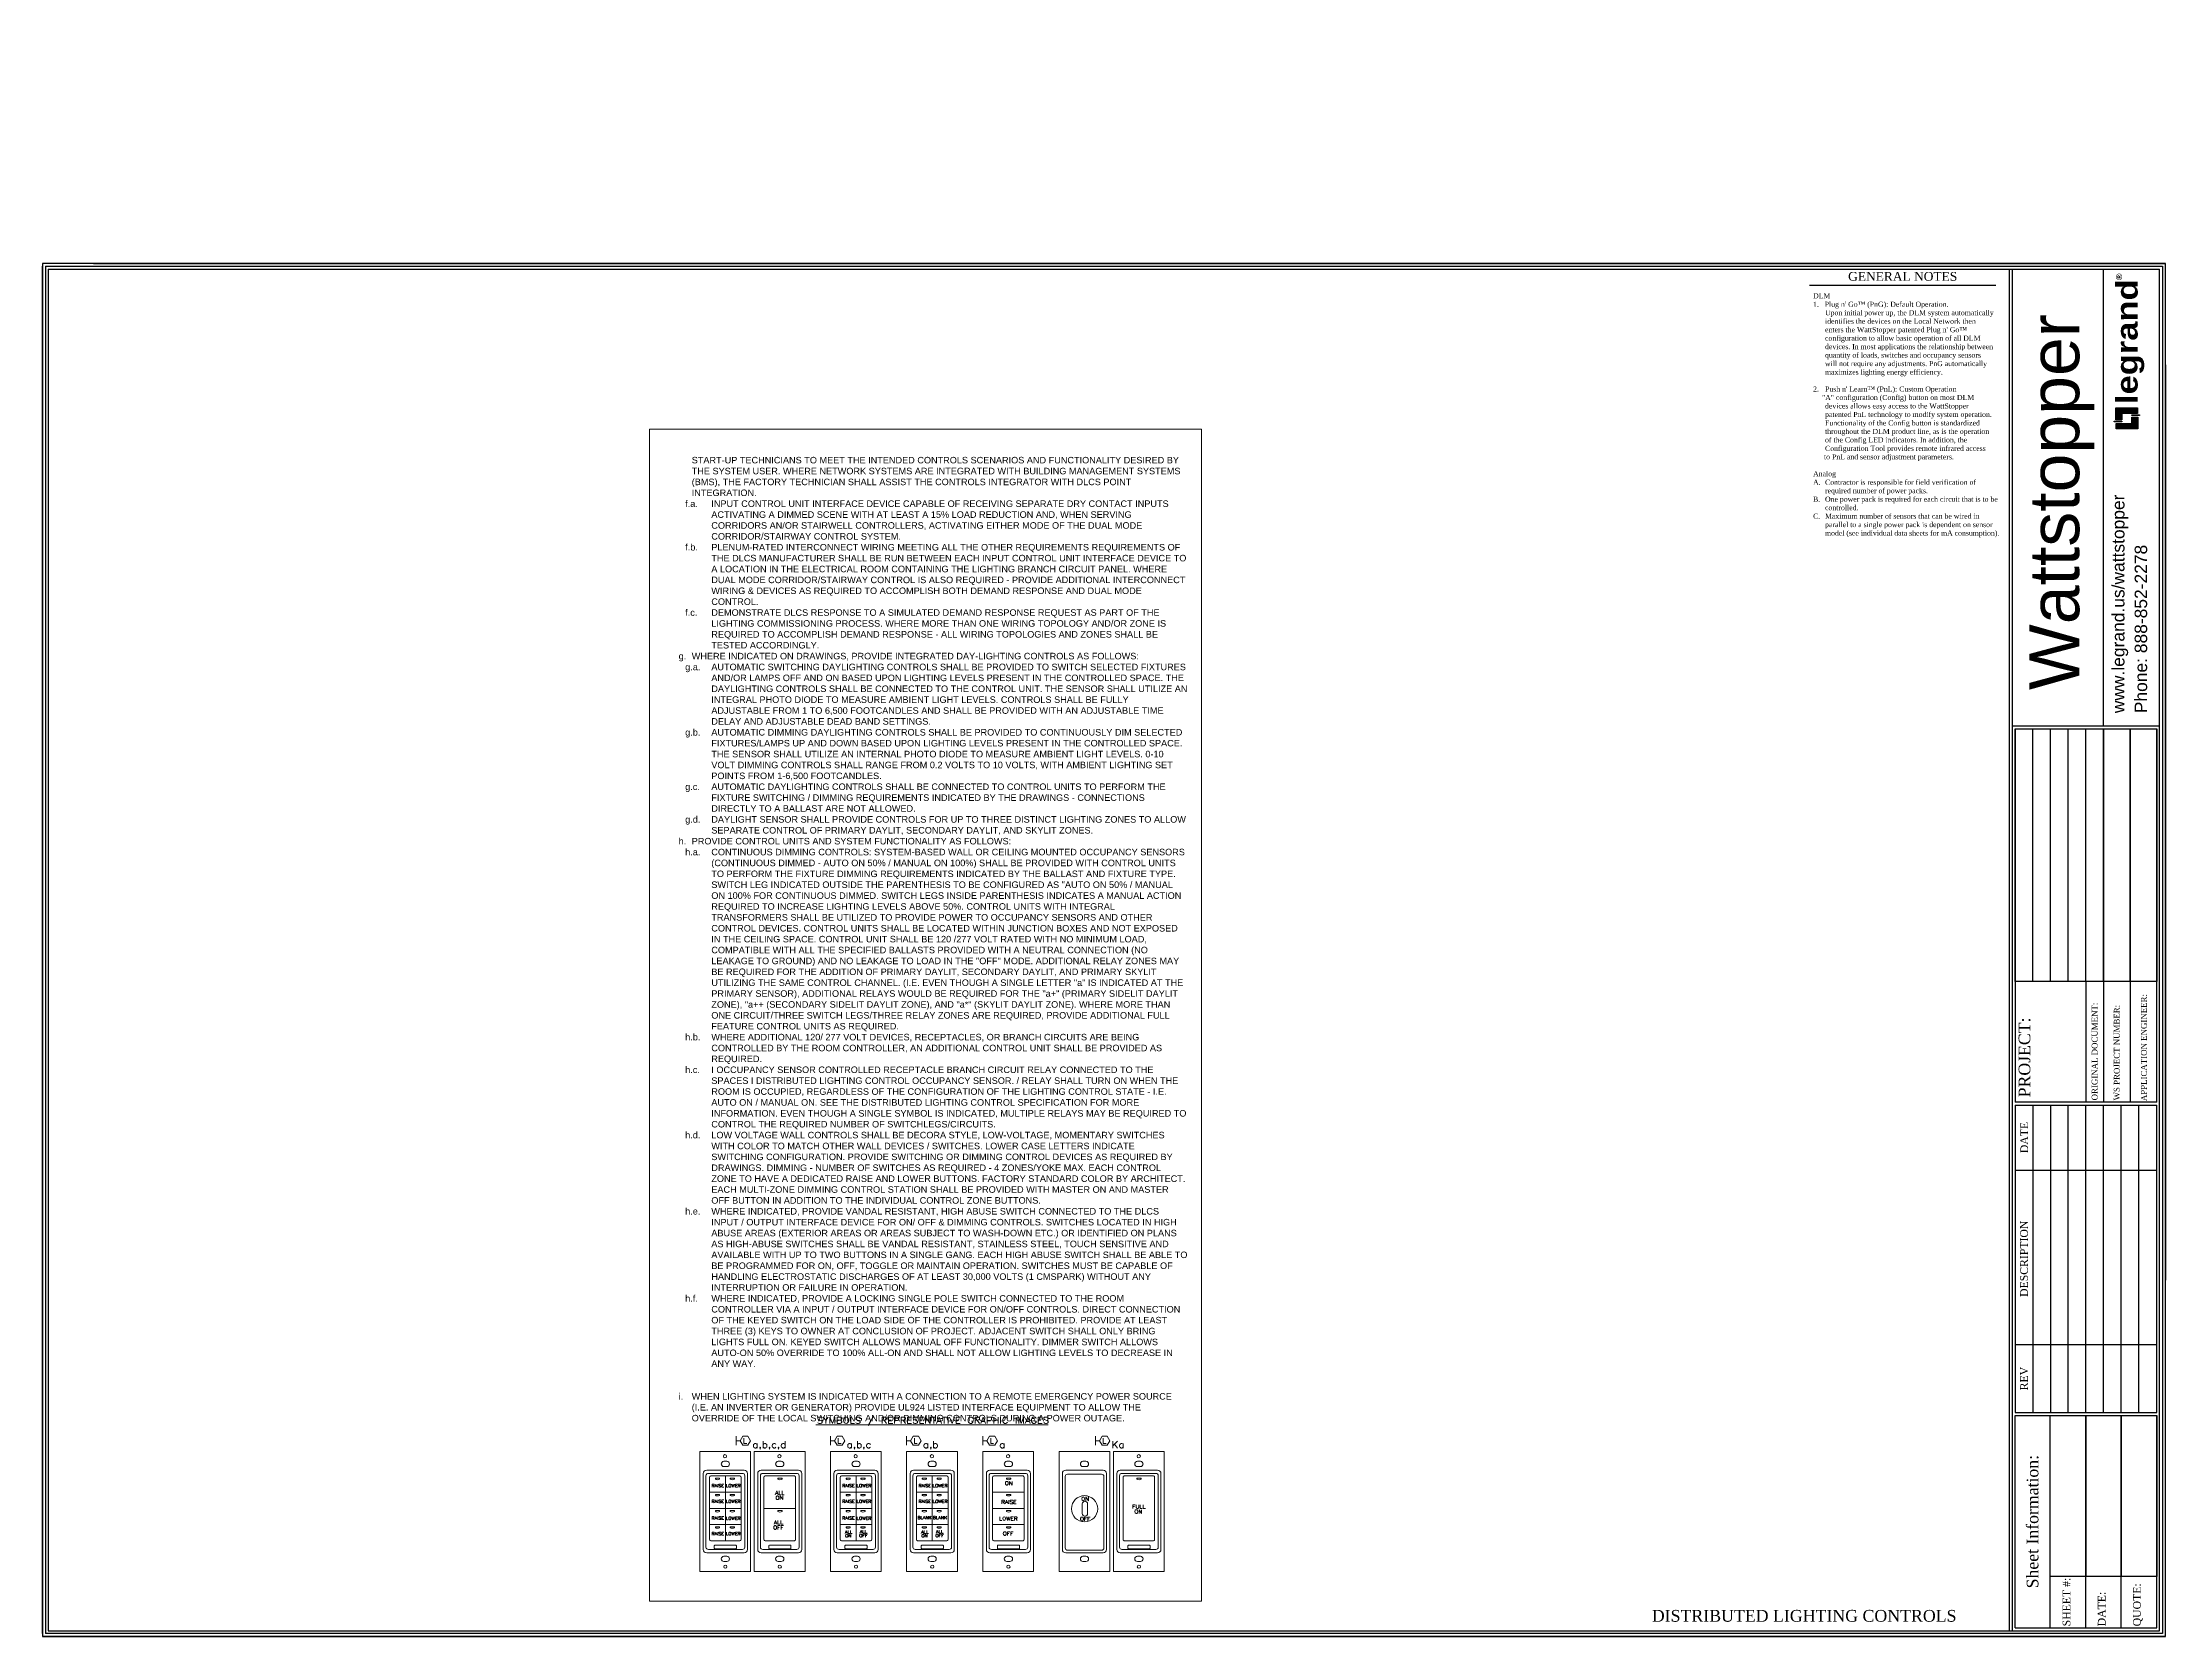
# Paper-space layout 'PAGE-3' of a CAD drawing. Header units: millimetres. Extents: x 10.6 to 44.6, y 10.8 to 36.3.
# The model-space entities are those that its viewports show. They can reach past a viewport. Long polylines and large blocks are cut down to what shows.
import ezdxf
from ezdxf.enums import TextEntityAlignment as Align

# ---------------------------------------------------------------- set-up
doc = ezdxf.new("R2010")
doc.units = ezdxf.units.MM
for name, color, linetype in [('0E-LITE-DEVC-WALL', 7, 'Continuous'), ('0E-LITE-TEXT', 7, 'Continuous'), ('_TW_DLM_Analog_Mix', 160, 'Continuous'), ('_WS_WattStopper', 160, 'Continuous')]:
    doc.layers.add(name, color=color, linetype=linetype)
doc.layers.add('_WS_Viewport', color=7, linetype='Continuous', plot=False)
doc.styles.add('Arial', font='arial.ttf', dxfattribs={"height": 0.1875})
doc.styles.add('Legrand', font='ariblk.ttf', dxfattribs={"height": 0.1875})
doc.styles.add('WS8th', font='complex.shx', dxfattribs={"height": 0.1875})
doc.styles.add('WSTB', font='times.ttf')

psp = doc.layouts.new('PAGE-3')

# ---------------------------------------------------------------- texts
at = {"layer": '_WS_WattStopper', "insert": (41.261, 11.082), "char_height": 0.18881, "attachment_point": 6, "style": 'WSTB'}
psp.add_mtext_dynamic_manual_height_columns('DISTRIBUTED LIGHTING CONTROLS', width=9.45534, gutter_width=45, heights=[0], dxfattribs=at)

msp = doc.modelspace()

# ---------------------------------------------------------------- texts
note = msp.add_mtext_static_columns([''] * 4, width=189.1676, gutter_width=12.5, height=339.08, dxfattribs=dict(insert=(96.11, 471.49), char_height=2.286, attachment_point=1))
for column, words in zip([note] + note.columns.linked_columns, ['\\pi-4.572,l9.144,t9.144;{\\fArial|b0|i0|c0|p34;1.^ISEE LIGHTING PLAN DRAWINGS FOR DISTRIBUTED LIGHTING CONTROL SYSTEM (DLCS) SPECIFICS, SPACE \\P\\pi0,t6.858;SPECIFIC CONFIGURATIONS/REQUIREMENTS, AS WELL AS FIXTURE BALLAST/DRIVER CONFIGURATIONS.\\P\\pi-4.572,t9.144;2.^IALL PRODUCTS SHALL BE BACKED BY A FIVE YEAR MANUFACTURER\'S WARRANTY.\\P3.^IALL PRODUCTS LISTED IN THIS SPECIFICATION ARE BASED UPON PRODUCTS LISTED ON THIS SHEET. THE \\P\\pi0,t6.858;FEATURES AND CHARACTERISTICS OF THE PRODUCT LITERATURE AND SPECIFICATION SHEETS AVAILABLE ON \\PTHE VARIOUS MANUFACTURER\'S WEB-SITES ARE INCLUDED IN THE REQUIREMENT OF THESE SPECIFICATIONS. \\PALL DLCS NETWORKED/INTERCONNECTED/NON-NETWORKED SYSTEM-BASED AND STANDALONE COMPONENTS \\PSHALL BE PROVIDED BY A SINGLE MANUFACTURER. \\P\\pi-4.572,t9.144;4.^IDLCS COMPONENTS SHALL BE COMPLIANT WITH ALL APPLICABLE FEDERAL, STATE AND LOCAL ENERGY CODES \\P\\pi0,t6.858;AND BE PROVIDED AS FOLLOWS:\\P\\pi-4.572,l16.002,t16.002;a.^IWALL MOUNTED OCCUPANCY SENSORS: STANDALONE: WALL MOUNTED OCCUPANCY SENSORS SHALL BE UL \\P\\pi0,t6.858;LISTED AND HAVE A MINIMUM LOAD CAPACITY OF 800 WATTS AT 120 VOLTS AND 1200 WATTS AT 277 VOLTS. \\PWALL SENSORS SHALL ALSO BE DECORATOR STYLE, WITH A LOW-PROFILE APPEARANCE AND A HARD LENS \\PFOR DURABILITY. SENSOR SHALL UTILIZE PASSIVE INFRARED TECHNOLOGY (PIR) AND ULTRASONIC / \\PMICROPHONIC TECHNOLOGY. UNIT SHALL BE RATED FOR 120/277 VOLT WITH NO MINIMUM LOAD, \\PCOMPATIBLE WITH ALL THE SPECIFIED BALLASTS, PROVIDED WITH A NEUTRAL CONNECTION (NO LEAKAGE \\PTO GROUND) AND NO LEAKAGE TO LOAD IN THE "OFF" MODE. SENSOR SHALL BE UTILIZED IN SPACES NOT \\PEXCEEDING 150 SQ.FT. SINGLE RELAY SENSORS SHALL BE CONFIGURED WITH THE RELAY IN A "MANUAL ON/ \\PAUTO OFF" SETTING. DUAL RELAY SENSORS SHALL BE CONFIGURED WITH THE FIRST RELAY IN A \\P"AUTOMATIC ON/ AUTOMATIC OFF" SETTING AND THE SECOND RELAY IN A "MANUAL ON/ AUTOMATIC OFF" \\PSETTING. FACTORY STANDARD COLOR TO BE APPROVED BY ARCHITECT.\\P\\pi-4.572,t16.002;b.^ISYSTEM-BASED: WHEN INDICATED WITH A DOT SYMBOL, "I" , OR "N" IN THE OCCUPANCY SENSOR SYMBOL, A \\P\\pi0,t6.858;LOW VOLTAGE, WALL MOUNTED OCCUPANCY SENSOR SHALL BE PROVIDED AND CONNECTED TO A \\PCONTROL UNIT AS REQUIRED. SENSOR SHALL BE DECORATOR STYLE WITH A LOW-PROFILE APPEARANCE, \\PHAVE ON/OFF/RAISE/LOWER BUTTONS, AND A HARD LENS FOR DURABILITY. SENSOR SHALL UTILIZE PASSIVE \\PINFRARED TECHNOLOGY (PIR) AND ULTRASONIC / MICROPHONIC TECHNOLOGY. FACTORY STANDARD \\PCOLOR TO BE APPROVED BY ARCHITECT. b. SYSTEM-BASED CEILING MOUNTED OCCUPANCY SENSORS \\PINDICATED WITH A DOT SYMBOL, "I" , OR "N" IN THE OCCUPANCY SENSOR SYMBOL SHALL BE CONFIGURED IN \\PONE OF THE FOLLOWING WAYS AS INDICATED ON THE DRAWINGS: I (AUTO ON a/b), (SWITCHED - AUTO ON a / \\PMANUAL ON b) OR (CONTINUOUS DIMMED - AUTO ON 50% a MANUAL ON 100% a). OCCUPANCY SENSOR ALSO \\PSHALL HAVE A LOW-PROFILE APPEARANCE. SENSOR MICROPHONIC TECHNOLOGY WITH 360 DEGREE ERAGE \\PSHALL BE "HAND MOTION" AND SHALL OF 10 FT. IN CORRIDORS, STORAGE ROOMS RAGE SHALL BE \\P"HALF-STEP, WALKING MOTION" CEILING HEIGHT OF 10 FT. SHALL UTILIZE DUAL TECHNOLOGY PIR AND \\PULTRASONIC / COVERAGE. IN SPACES WITH DESKTOP ACTIVITIES THE C  NOT EXCEED 500 SQ. FT. AT A \\PMAXIMUM CEILING HEIGHT  AND OTHER SPACES WITH NON-DESKTOP ACTIVITIES CO AND SHALL NOT \\PEXCEED 1200 SQ. FT. AT A MAXIMUM \\P\\pi-4.572,t16.002;c.^I"H" AT THE OCCUPANCY SENSOR INDICATES CONNECT ON TO AUXILIARY OUTPUT CONTROL DEVICE FOR \\P\\pi0,t6.858;CONTROL OF A THIRD PARTY DEVICE VIA LOW-VOLTA E CONTACT CLOSURES - 1 AMP 0 24V AC/DC. NC / NO \\PRELAYS SHALL BE CONNECTED TO A CONTROLLER TO PERFORM THE AUXILIARY CONTROL REQUIREMENTS \\PINDICATED BY THE DRAWINGS.\\P\\pi-4.572,t16.002;d.^I"DM" PREFIX AT AT THE OCCUPANCY SENSOR INDICATES A DUAL MODE CORRIDOR/STAIRWAY/WAREHOUSE \\P\\pi0,t6.858;AISLE CONTROL FUNCTIONALITY TO BE IMPLEMENT ED AS FOLLOWS:\\P\\pl0,tz;^I^I- BUSINESS HOUR MODE  \\P^I^I^I-- UNOCCUPIED CORRIDOR/STAIRWAY/AIS LIGHTING SHALL AUTOMATICALLY DIM TO ACHIEVE 50%    ^I^I^ILIGHTING  POWER LEVEL. \\P^I^I^I--UPON OCCUPANCY, LIGHTING SHALL AUTOMATICALLY BE BROUGHT TO 100% LIGHTING POWER ^I^I^I^ILEVEL. \\P^I^I- AFTER BUSINESS HOUR MODE BROKEN SENTENCE? BROKEN SENTENCE? \\P^I^I^I-- UNOCCUPIED CORRIDOR/STAIRWAY/AISLE LIGHTING SHALL AUTOMATICALLY TURN-OFF BASED ON ^I^I^ICEC-LISTED TIME CLOCK OUTPUT CONTACT POSTION/TIME CLOCK PROGRAMMING. \\P^I^I^I--UPON OCCUPANCY, LIGHTING SHALL BE BROUGHT TO 100% LIGHTING POWER LEVEL. \\P^I^I^I--ONCE OCCUPANCY IS DETECTED IN A CORRIDOR, STAIRWAY, OR AISLE, THAT RESPECTIVE AREA ^I^I^ISHALL OPERATE IN BUSINESS HOUR MODE UNTIL THE NEXT AFTER BUSINESS HOUR MODE OCCURS. \\P^I^I^I-- UNOCCUPIED COORIDOR/STAIRWAY/AISLEWAY LIGHTING SHALL AUTOMATICALLY REVERT TO ^I^I^I^IBUSINESS HOUR MODE OPERATION BASED ON CEC-LISTED TIME CLOCK CONTACT POSTION/TIME ^I^I^I^ICLOCK PROGRAMMING\\P^IEC SHALL BE RESPONSIBLE FOR PROVIDING ALL DEVICES & WIRING REQUIRED FOR DUAL MODE OPERATIONS ^IAND ANY PROGRAMMING/CONFIGURATION OF TIME-BASED OPERATING PARAMETERS TO INCLUDE OUTPUT ^I^ICONTACT CLOSURES FROM TIME CLOCKS OR NETWORK GATEWAYS. COORDINATE WITH OWNER TO DETERMINE ^IBUSINESS HOUR/AFTER BUSINESS HOUR MODES. WHERE DIAL MODE CONTROL IS ACCOMPLISHED THROUGH ^INON-NETWORK TIME CLOCK DEVICES, LOCATE EACH OF THESE DEVICES ADJACENT TO THE CLOSEST ^I^I^IRESPECTIVE STAIRWAY/CORRIDOR/AISLEWAY CONTROL UNIT. IF THE PLANS IDENTIFY A NEW OR EXISTING CEC ^ILIGHTING CONTROL PANEL AS THE SOURCE OF DUAL MODE TIMING, EC SHALL INCLUDE ALL COSTS TO ^IINSTALL ^IANY NECESSARY I/O TERMINALS, CARDS, ETC. TO MAKE THE SYSTEM FULLY FUNCTIONAL.\\P\\P\\pi-4.572,l16.002,t16.002;e.^I WHEN INDICATED WITH AN "N" IN THE OCCUPANCY SENSOR SYMBOL, A NETWORKED SYSTEM SHALL BE \\P\\pi0,t6.858;PROVIDED AND INSTALLED. THIS NETWORK-BASED SYSTEM SHALL PROVIDE / RESULT IN "LADDERLESS \\PCOMMISSIONING" OF DAY-LIGHT CONTROLS. AT A MINIMUM, NETWORK ACQUIRED DATA SHALL PROVIDE \\PCT-BASED LIGHTING POWER (WATTS) MEASUREMENTS PER THE COMMISSIONING PORTION OF THESE \\PREQUIREMENTS. PROVIDE NETWORKED CONTROL UNITS / POWER PACKS / INTERFACES / AND \\PMISCELLANEOUS EQUIPMENT AS FOLLOWS: \\P\\pi-9.144,l22.86,t22.86;e.a.^INETWORK SEGMENT MANAGER WITH NATIVE BACnet IP - QUANTITY AS REQUIRED BASED UPON A MAXIMUM OF 100 LOCAL LOCAL ROOM NETWORKS PER SEGMENT AND A MINIMUM OF ONE SEGMENT MANAGER PER FLOOR). THIS EQUIPMENT SHALL BE LOCATED IN THE TYPICAL FLOOR ELECTRICAL ELECTRICAL ROOM. \\Pe.b.^INETWORK BRIDGE CONNECTING THE SEGMENT MANAGER TO THE CONTROLLER SUB / LOCAL NETWORK. \\Pe.c.^ISEGMENT NETWORK WIRING FROM NETWORK SEGMENT MANAGER TO FIRST NETWORK CONTROLLER DEVICE AS WELL AS ALL OTHER NETWORK CONTROLLER CONNECTIONS (VIA LINEAR TOPOLOGY) AS REQUIRED. \\Pe.d.^IALL CORRIDORS AND STAIRWELLS SHALL BE PROVIDED WITH DUAL MODE CORRIDOR/STAIRWAY CONTROLS TO INCLUDE CEC-LISTED TIME CLOCK(S) OR SYSTEM GATEWAYS, INTERPOSING RELAYS (WHEN INTERFACING WITH EXISTING CEC-LISTED RELAY PANELS), WIRING, 120V POWER, PROGRAMMING, ETC. NECESSARY FOR A COMPLETE AND FUNCTIONING CONTROL SYSTEM. \\Pe.e.^IINCLUDE ALL COSTS IN BASE BID TO PROVIDE 120V CIRCUIT(S) & RECEPTACLE(S) NECESSARY TO POWER ALL DEMAND RESPONSE EQUIPMENT. \\Pe.f.^IPROVIDE DATA OUTLET/PATHWAY, DATA CABLING (IF REQUIRED ELSEWHERE BY PROJECT DOCUMENTS), AND CONNECTION TO THE PROJECT\'S LOCAL AREA NETWORK. \\Pe.g.^IINCLUDE ALL COSTS IN BASE BID TO PROVIDE 120V CIRCUIT(S) & RECEPTACLE(S) NECESSARY TO }', '\\pl22.86,t22.86;{\\fArial|b0|i0|c0|p34;POWER ALL NETWORK SEGMENT MANAGERS, SWITCHES AND ROUTERS.       \\P\\pi-4.572,l16.002,t16.002;f.^INETWORK SYSTEMS SHALL BE INSPECTED, STARTED UP, CONFIGURED AND PROGRAMMED BY FACTORY \\P\\pi0,t6.858;START-UP TECHNICIANS TO MEET THE INTENDED CONTROLS SCENARIOS AND FUNCTIONALITY DESIRED BY \\PTHE SYSTEM USER. WHERE NETWORK SYSTEMS ARE INTEGRATED WITH BUILDING MANAGEMENT SYSTEMS \\P(BMS), THE FACTORY TECHNICIAN SHALL ASSIST THE CONTROLS INTEGRATOR WITH DLCS POINT \\PINTEGRATION. \\P\\pi-9.144,l22.86,t22.86;f.a.^IINPUT CONTROL UNIT INTERFACE DEVICE CAPABLE OF RECEIVING SEPARATE DRY CONTACT INPUTS ACTIVATING A DIMMED SCENE WITH AT LEAST A 15% LOAD REDUCTION AND, WHEN SERVING CORRIDORS AN/OR STAIRWELL CONTROLLERS, ACTIVATING EITHER MODE OF THE DUAL MODE CORRIDOR/STAIRWAY CONTROL SYSTEM. \\Pf.b.^IPLENUM-RATED INTERCONNECT WIRING MEETING ALL THE OTHER REQUIREMENTS REQUIREMENTS OF THE DLCS MANUFACTURER SHALL BE RUN BETWEEN EACH INPUT CONTROL UNIT INTERFACE DEVICE TO A LOCATION IN THE ELECTRICAL ROOM CONTAINING THE LIGHTING BRANCH CIRCUIT PANEL. WHERE DUAL MODE CORRIDOR/STAIRWAY CONTROL IS ALSO REQUIRED - PROVIDE ADDITIONAL INTERCONNECT WIRING & DEVICES AS REQUIRED TO ACCOMPLISH BOTH DEMAND RESPONSE AND DUAL MODE CONTROL. \\Pf.c.^IDEMONSTRATE DLCS RESPONSE TO A SIMULATED DEMAND RESPONSE REQUEST AS PART OF THE LIGHTING COMMISSIONING PROCESS. WHERE MORE THAN ONE WIRING TOPOLOGY AND/OR ZONE IS REQUIRED TO ACCOMPLISH DEMAND RESPONSE - ALL WIRING TOPOLOGIES AND ZONES SHALL BE TESTED ACCORDINGLY. \\P\\pi-4.572,l16.002,t16.002;g.^IWHERE INDICATED ON DRAWINGS, PROVIDE INTEGRATED DAY-LIGHTING CONTROLS AS FOLLOWS: \\P\\pi-9.144,l22.86,t22.86;g.a.^IAUTOMATIC SWITCHING DAYLIGHTING CONTROLS SHALL BE PROVIDED TO SWITCH SELECTED FIXTURES AND/OR LAMPS OFF AND ON BASED UPON LIGHTING LEVELS PRESENT IN THE CONTROLLED SPACE. THE DAYLIGHTING CONTROLS SHALL BE CONNECTED TO THE CONTROL UNIT. THE SENSOR SHALL UTILIZE AN INTEGRAL PHOTO DIODE TO MEASURE AMBIENT LIGHT LEVELS. CONTROLS SHALL BE FULLY ADJUSTABLE FROM 1 TO 6,500 FOOTCANDLES AND SHALL BE PROVIDED WITH AN ADJUSTABLE TIME DELAY AND ADJUSTABLE DEAD BAND SETTINGS.\\Pg.b.^IAUTOMATIC DIMMING DAYLIGHTING CONTROLS SHALL BE PROVIDED TO CONTINUOUSLY DIM SELECTED FIXTURES/LAMPS UP AND DOWN BASED UPON LIGHTING LEVELS PRESENT IN THE CONTROLLED SPACE. THE SENSOR SHALL UTILIZE AN INTERNAL PHOTO DIODE TO MEASURE AMBIENT LIGHT LEVELS. 0-10 VOLT DIMMING CONTROLS SHALL RANGE FROM 0.2 VOLTS TO 10 VOLTS, WITH AMBIENT LIGHTING SET POINTS FROM 1-6,500 FOOTCANDLES.\\Pg.c.^IAUTOMATIC DAYLIGHTING CONTROLS SHALL BE CONNECTED TO CONTROL UNITS TO PERFORM THE FIXTURE SWITCHING / DIMMING REQUIREMENTS INDICATED BY THE DRAWINGS - CONNECTIONS DIRECTLY TO A BALLAST ARE NOT ALLOWED. \\Pg.d.^IDAYLIGHT SENSOR SHALL PROVIDE CONTROLS FOR UP TO THREE DISTINCT LIGHTING ZONES TO ALLOW SEPARATE CONTROL OF PRIMARY DAYLIT, SECONDARY DAYLIT, AND SKYLIT ZONES. \\P\\pi-4.572,l16.002,t16.002;h.^IPROVIDE CONTROL UNITS AND SYSTEM FUNCTIONALITY AS FOLLOWS: \\P\\pi-9.144,l22.86,t22.86;h.a.^ICONTINUOUS DIMMING CONTROLS: SYSTEM-BASED WALL OR CEILING MOUNTED OCCUPANCY SENSORS (CONTINUOUS DIMMED - AUTO ON 50% / MANUAL ON 100%) SHALL BE PROVIDED WITH CONTROL UNITS TO PERFORM THE FIXTURE DIMMING REQUIREMENTS INDICATED BY THE BALLAST AND FIXTURE TYPE. SWITCH LEG INDICATED OUTSIDE THE PARENTHESIS TO BE CONFIGURED AS "AUTO ON 50% / MANUAL ON 100% FOR CONTINUOUS DIMMED. SWITCH LEGS INSIDE PARENTHESIS INDICATES A MANUAL ACTION REQUIRED TO INCREASE LIGHTING LEVELS ABOVE 50%. CONTROL UNITS WITH INTEGRAL TRANSFORMERS SHALL BE UTILIZED TO PROVIDE POWER TO OCCUPANCY SENSORS AND OTHER CONTROL DEVICES. CONTROL UNITS SHALL BE LOCATED WITHIN JUNCTION BOXES AND NOT EXPOSED IN THE CEILING SPACE. CONTROL UNIT SHALL BE 120 /277 VOLT RATED WITH NO MINIMUM LOAD, COMPATIBLE WITH ALL THE SPECIFIED BALLASTS PROVIDED WITH A NEUTRAL CONNECTION (NO LEAKAGE TO GROUND) AND NO LEAKAGE TO LOAD IN THE "OFF" MODE. ADDITIONAL RELAY ZONES MAY BE REQUIRED FOR THE ADDITION OF PRIMARY DAYLIT, SECONDARY DAYLIT, AND PRIMARY SKYLIT UTILIZING THE SAME CONTROL CHANNEL. (I.E. EVEN THOUGH A SINGLE LETTER "a" IS INDICATED AT THE PRIMARY SENSOR), ADDITIONAL RELAYS WOULD BE REQUIRED FOR THE "a+" (PRIMARY SIDELIT DAYLIT ZONE), "a++ (SECONDARY SIDELIT DAYLIT ZONE), AND "a*" (SKYLIT DAYLIT ZONE). WHERE MORE THAN ONE CIRCUIT/THREE SWITCH LEGS/THREE RELAY ZONES ARE REQUIRED, PROVIDE ADDITIONAL FULL FEATURE CONTROL UNITS AS REQUIRED.\\Ph.b.^IWHERE ADDITIONAL 120/ 277 VOLT DEVICES, RECEPTACLES, OR BRANCH CIRCUITS ARE BEING CONTROLLED BY THE ROOM CONTROLLER, AN ADDITIONAL CONTROL UNIT SHALL BE PROVIDED AS REQUIRED. \\Ph.c.^II OCCUPANCY SENSOR CONTROLLED RECEPTACLE BRANCH CIRCUIT RELAY CONNECTED TO THE SPACES I DISTRIBUTED LIGHTING CONTROL OCCUPANCY SENSOR. / RELAY SHALL TURN ON WHEN THE ROOM IS OCCUPIED, REGARDLESS OF THE CONFIGURATION OF THE LIGHTING CONTROL STATE - I.E. AUTO ON / MANUAL ON. SEE THE DISTRIBUTED LIGHTING CONTROL SPECIFICATION FOR MORE INFORMATION. EVEN THOUGH A SINGLE SYMBOL IS INDICATED, MULTIPLE RELAYS MAY BE REQUIRED TO CONTROL THE REQUIRED NUMBER OF SWITCHLEGS/CIRCUITS. \\Ph.d.^ILOW VOLTAGE WALL CONTROLS SHALL BE DECORA STYLE, LOW-VOLTAGE, MOMENTARY SWITCHES WITH COLOR TO MATCH OTHER WALL DEVICES / SWITCHES. LOWER CASE LETTERS INDICATE SWITCHING CONFIGURATION. PROVIDE SWITCHING OR DIMMING CONTROL DEVICES AS REQUIRED BY DRAWINGS. DIMMING - NUMBER OF SWITCHES AS REQUIRED - 4 ZONES/YOKE MAX. EACH CONTROL ZONE TO HAVE A DEDICATED RAISE AND LOWER BUTTONS. FACTORY STANDARD COLOR BY ARCHITECT. EACH MULTI-ZONE DIMMING CONTROL STATION SHALL BE PROVIDED WITH MASTER ON AND MASTER OFF BUTTON IN ADDITION TO THE INDIVIDUAL CONTROL ZONE BUTTONS. \\Ph.e.^IWHERE INDICATED, PROVIDE VANDAL RESISTANT, HIGH ABUSE SWITCH CONNECTED TO THE DLCS INPUT / OUTPUT INTERFACE DEVICE FOR ON/ OFF & DIMMING CONTROLS. SWITCHES LOCATED IN HIGH ABUSE AREAS (EXTERIOR AREAS OR AREAS SUBJECT TO WASH-DOWN ETC.) OR IDENTIFIED ON PLANS AS HIGH-ABUSE SWITCHES SHALL BE VANDAL RESISTANT, STAINLESS STEEL, TOUCH SENSITIVE AND AVAILABLE WITH UP TO TWO BUTTONS IN A SINGLE GANG. EACH HIGH ABUSE SWITCH SHALL BE ABLE TO BE PROGRAMMED FOR ON, OFF, TOGGLE OR MAINTAIN OPERATION. SWITCHES MUST BE CAPABLE OF HANDLING ELECTROSTATIC DISCHARGES OF AT LEAST 30,000 VOLTS (1 CMSPARK) WITHOUT ANY INTERRUPTION OR FAILURE IN OPERATION. \\Ph.f.^IWHERE INDICATED, PROVIDE A LOCKING SINGLE POLE SWITCH CONNECTED TO THE ROOM CONTROLLER VIA A INPUT / OUTPUT INTERFACE DEVICE FOR ON/OFF CONTROLS. DIRECT CONNECTION OF THE KEYED SWITCH ON THE LOAD SIDE OF THE CONTROLLER IS PROHIBITED. PROVIDE AT LEAST THREE (3) KEYS TO OWNER AT CONCLUSION OF PROJECT. ADJACENT SWITCH SHALL ONLY BRING LIGHTS FULL ON. KEYED SWITCH ALLOWS MANUAL OFF FUNCTIONALITY. DIMMER SWITCH ALLOWS AUTO-ON 50% OVERRIDE TO 100% ALL-ON AND SHALL NOT ALLOW LIGHTING LEVELS TO DECREASE IN ANY WAY. \\P\\pi0,l0,tz;\\P\\P}', '\\pi-4.572,l16.002,t16.002;{\\fArial|b0|i0|c0|p34;i.^IWHEN LIGHTING SYSTEM IS INDICATED WITH A CONNECTION TO A REMOTE EMERGENCY POWER SOURCE \\P\\pi0,t6.858;(I.E. AN INVERTER OR GENERATOR) PROVIDE UL924 LISTED INTERFACE EQUIPMENT TO ALLOW THE \\POVERRIDE OF THE LOCAL SWITCHING AND/OR DIMMING CONTROLS DURING A POWER OUTAGE. \\P\\pi-4.572,t16.002;j.^IWHEN LIGHTING FIXTURES/CONTROLS ARE PROVIDED WITH LUTRON 3-WIRE DIMMING BALLASTS, AN \\P\\pi0,t6.858;INTERFACE DEVICE SHALL BE PROVIDED TO ALLOW 0-10V CONTROL OF LUTRON 3-WIRE DIMMING BALLASTS. \\PMOUNT INTERFACE IN A NEMA1 ENCLOSURE IN ACCESSIBLE CEILING SPACE ADJACENT TO ITS ASSOCIATED \\PCONTROL UNIT. \\P\\pi-4.572,t16.002;k.^IWHEN LIGHTING FIXTURES/CONTROLS ARE LINE VOLTAGE DIMMED OR PROVIDED ELECTRONIC \\P\\pi0,t6.858;LOW-VOLTAGE, MAGNETIC LOW-VOLTAGE, NEON / COLD CATHODE, LUTRON TU-WIRE DIMMING BALLASTS, AN \\PINTERFACE DEVICE SHALL BE PROVIDED TO ALLOW LINE VOLTAGE CONTROL. MOUNT INTERFACE IN A NEMA1 \\PENCLOSURE IN ACCESSIBLE CEILING SPACE ADJACENT TO ITS ASSOCIATED CONTROL UNIT.\\P\\pi-4.572,t16.002;l.^IWHEN AV SYSTEM INTERFACE IS INDICATED, PROVIDE TWO-WAY CAPABLE RS-232 COMMUNICATIONS \\P\\pi0,t6.858;INTERFACE TO ALLOW AV CONTROL SYSTEM TO CALL ADDRESSABLE LIGHTING/ROOM SCENES. \\PCOMMUNICATIONS INTERFACE SHALL PROVIDE FEEDBACK TO THE AV CONTROL SYSTEM FOR LIGHT LEVEL \\PSTATUS. \\P\\pi-4.572,t16.002;m.^IWHEN MOVEABLE PARTITION INTERFACE IS INDICATED, PROVIDE ALL COMPONENTS, SENSORS, WIRING, \\P\\pi0,t6.858;POWER SUPPLIES AND PROGRAMMING NECESSARY TO MONITOR & REPORT MOVEABLE PARTION(S) \\POPEN/CLOSED STATUS. DLCS SYSTEM SHALL AUTOMATICALLY ADOPT SINGLE ROOM OR MULTI-ROOM \\PCONTROL PROFILES AS REQUIRED BY PARTITION STATUS. \\P\\pi-4.572,t16.002;n.^IWHEN NETWORKED LIGHTING CONTROL RELAY PANEL(S) ARE INDICATED, PROVIDE ALL COMPONENTS, \\P\\pi0,t6.858;WIRING, AND PROGRAMMING NECESSARY TO INTEGRATE RELAY PANELS WITHIN THE DLCS SYSTEM. \\P\\pi-4.572,l9.144,t9.144;5.^I GENERAL SYSTEM REQUIREMENTS:\\P\\pi-4.572,l16.002,t16.002;a.^IALL EQUIPMENT SHALL FEATURE A PRE-SET DEFAULT OPERATION. UPON INITIAL POWER UP, THE SYSTEM \\P\\pi0,t6.858;SHALL AUTOMATICALLY IDENTIFY THE DEVICES ON THE LOCAL NETWORK THEN ENTERS THE PRE-SET \\PCONFIGURATION TO ALLOW BASIC OPERATION OF ALL DEVICES. IN MOST APPLICATIONS THE RELATIONSHIP \\PBETWEEN QUANTITY OF LOADS, SWITCHES AND OCCUPANCY SENSORS WILL NOT REQUIRE ANY \\PADJUSTMENTS - ALTHOUGH AN ADJUSTMENT TO THE AUTOMATIC SETTINGS SHALL BE INCLUDED IN THE \\PBASE BID. \\P\\pi-4.572,t16.002;b.^IALL EQUIPMENT SHALL FEATURE A CONFIGURATION (CONFIG) BUTTON ON MOST DEVICES THAT ALLOWS \\P\\pi0,t6.858;EASY ACCESS TO THE INTEGRATED AUTO-CONFIGURATION TECHNOLOGY TO MODIFY SYSTEM OPERATION. \\PFUNCTIONALITY OF THE CONFIG BUTTON SHALL BE STANDARDIZED THROUGHOUT THE PRODUCT LINE, AS IS \\PTHE OPERATION OF THE CONFIG LED INDICATORS. \\P\\pi-4.572,t16.002;c.^INETWORK DLCS SYSTEM CONTROL/CONFIGURATION SOFTWARE SHALL BE PRE-CONFIGURED TO THE \\P\\pi0,t6.858;MAXIMUM EXTENT POSSIBLE OFF-SITE AT THE DLCS FACTORY OR ENGINEERING FACILITY. THE \\PCONTRACTOR SHALL DOCUMENT EVERY NETWORK COMPONENT\'S LOCATION (ROOM AND FLOOR NUMBER) \\PAND ITS\' RESPECTIVE SERIAL NUMBER OR OTHER DEVICE IDENTIFIER ON A FULL SIZE FLOOR PLAN IN PDF \\PFORMAT. HANDWRITTEN DOCUMENTATION IS UNACCEPTABLE. THE PREFERRED ACCEPTABLE METHOD OF \\PNETWORK COMPONENT DOCUMENTATION IS COLLECTION OF FACTORY-PROVIDED, SELF-ADHESIVE, \\PBAR-CODE IDENTIFIERS DESIGNED TO BE REMOVED FROM NETWORK COMPONENTS AS THEY ARE \\PINSTALLED IN THE FIELD. BAR CODES IDENTIFIERS SHALL BE APPLIED TO A PAPER COPY OF A FLOOR PLAN \\PWHICH SHALL BE PROVIDED TO THE FACTORY FOR USE IN OFF-SITE DLCS NETWORK PROGRAMMING AND \\PCONFIGURATION. THE RESULTS OF EITHER METHOD SHALL BE SCANNED AND SUBMITTED AS A PART OF THE \\PPROJECT CLOSEOUT DOCUMENTATION. \\P\\pi-4.572,t16.002;d.^INETWORK SYSTEMS SHALL BE INSTALLED BY VENDOR-CERTIFIED CONTRACTOR FIELD PERSONNEL TO \\P\\pi0,t6.858;PERFORM NETWORK INSTALLATIONS INCLUDING ACCURATE, REPEATABLE COMMUNICATIONS CABLING \\PTERMINATIONS (BOTH LAN AND MS/TP TYPE). INCLUDE CERTIFICATES FOR EACH CERTIFIED INSTALLER TO \\PBE UTILIZED ON THE PROJECT AS A PART OF THE PROJECT SUBMITTALS. A CERTIFIED FIELD INSTALLER \\PSHALL BE ON-SITE SUPERVISING COMMUNICATIONS CABLING AND CABLING TERMINATIONS AT ALL TIMES \\PWHEN THIS WORK IS OCCURRING ON THE PROJECT. \\P\\pi-4.572,t16.002;e.^IPRIOR TO NETWORK SYSTEM FACTORY START-UP, THE CONTRACTOR SHALL 1) TEST ALL COMMUNICATIONS \\P\\pi0,t6.858;CABLING FOR SHORTS, POLARITY REVERSALS AND BAD TERMINATIONS/CONNECTIONS AND MAKE \\PNECESSARY REPAIRS AND 2) DEMONSTRATE FULL CONNECTIVITY TO ALL NETWORK AND LOCAL (IN-ROOM) \\PDEVICES VIA MS/TP CAPTURE OR OTHER VENDOR SPECIFIC TESTING PROCESS. CONTRACTOR SHALL \\PPROVIDE A TEST REPORT OUTLINING TEST COMPLETION AND ANY REPAIRS MADE AND CERTIFY THAT \\PNETWORK DEVICE AND LOCAL DEVICE CONNECTIVITY HAS BEEN ACHIEVED PRIOR TO SCHEDULED FACTORY \\PSTART-UP. BASED ON PAST PROJECT EXPERIENCE, FAILURE TO PERFORM ANY OF THE ABOVE STEPS HAS \\PRESULTED IN BOTH VERY INEFFICIENT FACTORY START-UP AND PROJECT DELIVERY DELAY. ANY \\PADDITIONAL COSTS ARISING OUT OF A FAILURE TO COMPLETE THIS TESTING SHALL BE BORNE SOLELY BY \\PTHE CONTRACTOR.\\P\\pi-4.572,t16.002;f.^INETWORK SYSTEMS SHALL BE INSPECTED, STARTED UP, CONFIGURED AND PROGRAMMED BY FACTORY \\P\\pi0,t6.858;START-UP TECHNICIANS TO MEET THE INTENDED CONTROLS SCENARIOS AND FUNCTIONALITY DESIRED BY \\PTHE SYSTEM USER. WHERE NETWORK SYSTEMS ARE INTEGRATED WITH BUILDING MANAGEMENT SYSTEMS \\P(BMS), THE FACTORY TECHNICIAN SHALL ASSIST THE CONTROLS INTEGRATOR WITH DLCS POINT \\PINTEGRATION. \\P\\pi-4.572,l9.144,t9.144;6.^IINSTALLATION OF CONTROL UNITS, OCCUPANCY/VACANCY SENSORS AND DAYLIGHTING CONTROLS: \\P\\pi-4.572,l16.002,t16.002;a.^IIT SHALL BE THE CONTRACTOR\'S RESPONSIBILITY TO LOCATE AND AIM SENSORS IN THE CORRECT \\P\\pi0,t6.858;LOCATION REQUIRED FOR COMPLETE AND PROPER VOLUMETRIC COVERAGE PER THE MANUFACTURER\'S \\PRECOMMENDATIONS. ROOMS SHALL HAVE NINETY (90) TO ONE HUNDRED (100) PERCENT COVERAGE AND \\PSHALL ACCOMMODATE ALL HABITS OF SINGLE OR MULTIPLE OCCUPANTS AT ANY LOCATION WITHIN THE \\PROOM. THE LOCATIONS AND QUANTITIES OF SENSORS SHOWN ON THE DRAWINGS ARE DIAGRAMMATIC AND \\PINDICATE ONLY THE ROOMS THAT ARE TO BE PROVIDED WITH SENSORS. THE CONTRACTOR SHALL PROVIDE \\PADDITIONAL SENSORS AS REQUIRED TO PROPERLY AND COMPLETELY COVER THE RESPECTIVE ROOM. \\PADDITIONALLY, IT MAY BE NECESSARY FOR THE CONTRACTOR TO MAKE ADJUSTMENTS, CHANGE THE \\PLOCATION OR TYPE OF SENSOR TO OBTAIN PROPER OPERATION IN A SPECIFIC ROOM. THE USE OF \\PFACTORY SUPPLIED INTERNAL MASKING (PIR) SHALL BE PROVIDED / INSTALLED AS REQUIRED TO LIMIT \\PDETECTION TO WITHIN THE CONTROLLED SPACE ONLY. THE CONTRACTOR SHALL HAVE FINAL \\PRESPONSIBILITY FOR PROPER OPERATION OF THE SYSTEM IN EACH ROOM AND SHOULD THEREFORE MAKE \\PLABOR ALLOWANCES FOR CHANGES AND ADJUSTMENTS. \\P\\pi-4.572,t16.002;b.^ICEILING MOUNTED SENSORS SHOULD BE LOCATED IN THE SPACE TO BE COVERED, A MINIMUM OF 4\', \\P\\pi0,t6.858;PREFERABLE 5\' AWAY FROM THE LATCH SIDE OF THE DOOR, 2" TO 3" AWAY FROM THE WALL AND 3\' TO 4\' \\PFROM AN AIR SUPPLY REGISTER. DO NOT MOUNT SENSORS OVER A DOORWAY OR BEHIND A FULL HEIGHT \\PDOOR. SENSORS SHALL BE AIMED IN THE DIRECTION OF THE SPACE TO BE COVERED. DO NOT AIM SENSORS \\PTOWARD A DOORWAY. THE USE OF FACTORY SUPPLIED INTERNAL MASKING (PIR) SHALL BE PROVIDED / \\PINSTALLED AS REQUIRED TO LIMIT DETECTION TO WITHIN THE CONTROLLED SPACE ONLY. \\P\\pi-4.572,t16.002;c.^IUNLESS OTHERWISE NOTED ON THE DRAWINGS, ALL SENSORS SHALL BE ADJUSTED FOR A TIME DELAY OF \\P\\pi0,t6.858;TWENTY (20) MINUTES. \\P\\pi-4.572,t16.002;d.^IEACH DAYLIGHTING CONTROL SYSTEM / ZONE SHALL BE INSTALLED / ADJUSTED AS FOLLOWS: \\P\\pi-9.144,l22.86,t22.86;d.a.^IAUTOMATIC SWITCHING / DIMMING CONTROL PLACEMENT: IT IS IMPORTANT TO SELECT A LOCATION IN }', '\\pl22.86,t22.86;{\\fArial|b0|i0|c0|p34;THE DAYLIGHTING ZONE WHERE THE DAYLIGHT CONTRIBUTION IS REPRESENTATIVE OF THE DAYLIGHTING THROUGHOUT THE ZONE. A GOOD LOCATION IS OFTEN BETWEEN THE WINDOW AND/OR DAYLIGHTING SOURCE AND THE FIRST ROW OF LIGHTING FIXTURES. AVOID INSTALLATIONS WITHIN 6\'-0" OF A WINDOW, MORE THAN 15\'-0" FROM A WINDOW, AND LESS THAN 4\'-0" TO A LIGHTING FIXTURE WITH INDIRECT DISTRIBUTION. \\P\\pi-9.144;d.b.^IAUTOMATIC STEP-DIMMED / CONTINUOUS DIMMING CONTROLS SHALL NOT BE OPERATIONAL UNTIL THE LAMPS HAVE HAD AN OPPORTUNITY TO "BURN IN" - TYPICALLY A MINIMUM OF 10 HOURS - OR GREATER AS RECOMMENDED BY THE RESPECTIVE LAMP AND BALLAST MANUFACTURERS. \\Pd.c.^IAUTOMATIC SWITCHING / STEP-DIMMED CONTROL SETTINGS: CONTRACTOR TO UTILIZE THE PHOTOSENSOR AUTOMATIC CALIBRATION AND SETPOINT FUNCTIONS TO ESTABLISH THE OPTIMAL ON/OFF SETPOINTS, TIME DELAYS AND DEADBAND SETTINGS FOR EACH CONTROL ZONE INDICATED WITH DAYLIGHTING CONTROLS.                      \\Pd.d.^IAUTOMATIC CONTINUOUS DIMMING CONTROL SETTINGS SHALL BE SET USING AN ILLUMINANCE METER, AT A LOCATION FURTHEST FROM THE DAYLIGHT SOURCE, AS FOLLOWS:\\P\\pi-13.716,l29.718,t29.718;d.d.a.^INIGHT CONDITIONS/SETTING: SET AND ADJUST THE ILLUMINANCE LEVELS TO BE PER THE "TARGET ILLUMINATION" SYMBOL VALUE - SEE DRAWINGS. THE VALUE MUST BE AT OR BELOW THE \'TARGET ILLUMINATION" SYMBOL VALUE.\\Pd.d.b.^IDAY CONDITIONS/SETTING: WITH WINDOW COVERINGS IN THE "OPEN" POSITION AND THE DAYLIGHT CONTRIBUTION (LIGHTS OFF) AT A MAXIMUM OF 75% OF THE "TARGET ILLUMINATION" SYMBOL VALUE, SET AND ADJUST THE COMBINED ARTIFICIAL ILLUMINATION AND DAYLIGHTING ILLUMINATION TO MEET THE SYMBOL VALUE AT THE SAME LOCATION / POSITION OF THE NIGHT SETTINGS.\\Pd.d.c.^IRAMP UP/DOWN RATES / CUT-OF TIME DELAY \\P\\pi-4.572,l16.002,t16.002;e.^IIT IS THE CONTRACTOR\'S RESPONSIBILITY TO ARRANGE A PRE-INSTALLATION MEETING WITH THE \\P\\pi0,t6.858;MANUFACTURER\'S FACTORY AUTHORIZED REPRESENTATIVE, AT THE PROJECT, TO VERIFY PLACEMENT OF \\PSENSORS AND INSTALLATION CRITERIA. \\P\\pi-4.572,t16.002;f.^IPROPER JUDGMENT MUST BE EXERCISED IN EXECUTING THE INSTALLATION SO AS TO ENSURE THE BEST \\P\\pi0,t6.858;POSSIBLE INSTALLATION IN THE AVAILABLE SPACE AND TO OVERCOME LOCAL DIFFICULTIES DUE TO SPACE \\PLIMITATIONS OR INTERFERENCE OF BUILDING STRUCTURAL COMPONENTS. THE CONTRACTOR SHALL ALSO \\PPROVIDE, AT THE PROJECT, THE TRAINING NECESSARY TO FAMILIARIZE THE OWNER\'S PERSONNEL WITH \\PTHE OPERATION, USE, MAINTENANCE, ADJUSTMENT, AND PROBLEM SOLVING DIAGNOSIS OF THE \\POCCUPANCY SENSING DEVICES AND SYSTEMS. \\P\\pi-4.572,t16.002;g.^ICONNECT ALL DEVICES AS REQUIRED. UNLESS PROHIBITED BY LOCAL CODE, CONNECTIONS SHALL BE MADE \\P\\pi0,t6.858;WITH PLENUM-RATED CABLING ROUTED NEATLY INTO AND ABOVE THE ACCESSIBLE CEILING. CABLES SHALL \\PBE SUPPORTED WITH DEDICATED SUPPORT WIRES AND J-HOOKS. WHERE LOCAL CODE REQUIRES LOW \\PVOLTAGE CABLING TO BE ROUTED IN CONDUIT, INCLUDE ALL COSTS IN BASE BID TO PROVIDE \\PAPPROPRIATELY-SIZED SYSTEM OF CONDUITS AND JUNCTION BOXES TO ROUTE CONNECTION CABLING. \\PJ-BOXES/CONTROLLERS SHALL BE LOCATED ABOVE ACCESSIBLE CEILINGS AND NEVER IN HARD-LID CEILING \\PAREAS. PRE-TERMINATED CABLING SHALL BE PROVIDED BY THE SYSTEM MANUFACTURER AND SHALL BE \\PGREEN IN COLOR UNLESS IT IS ROUTED IN AN EXPOSED CEILING CONDITION WHERE IT SHALL BE BLACK, \\PWHITE OR GREY AS DIRECTED BY THE ARCHITECT. \\P\\pi-4.572,t16.002;h.^IINSTALL LINE VOLTAGE CONDUCTORS, LOW VOLTAGE CONDUCTORS AND COMMUNICATIONS CABLING \\P\\pi0,t6.858;BETWEEN LIGHTING FIXTURES AND DLCS COMPONENTS PER THE DLCS MANUFACTURER\'S \\PRECOMMENDATIONS REGARDING CONDUCTOR ROUTING, CONDUCTOR SEPARATION AND CONDUCTOR \\PTERMINATIONS. CONTRACTOR SHALL UTILIZE INSTALLATION MEANS & METHODS THAT DO NOT \\PCOMPROMISE THE DLCS SYSTEM WARRANTEE. \\P\\pi-4.572,t16.002;i.^IWHERE CODE OR LOCAL AHJ REQUIREMENTS REQUIRE THE INSTALLATION OF ALL LOW-VOLTAGE \\P\\pi0,t6.858;CONDUCTORS TO BE INSTALLED IN CONDUIT - CONTRACTOR TO PROVIDE ALL REQUIRED MANUFACTURER \\PSPECIFIC EQUIPMENT JUNCTION BOXES AND CONDUIT ADAPTERS AS REQUIRED. \\P\\pi-4.572,t16.002;j.^IUNLESS PROHIBITED BY LOCAL CODE, ALL CONTROL UNITS SHALL BE PLENUM-RATED. WHERE CONTROL \\P\\pi0,t6.858;UNITS ARE LOCATED IN EXPOSED CEILING SPACES, INCLUDE ALL COSTS IN BASE BID TO PROVIDE \\PAPPROPRIATELY-SIZED VENTILATED CONTROL UNIT ENCLOSURES FOR CONCEALMENT. COLOR OF \\PENCLOSURE PER ARCHITECT \\P\\pi-4.572,t16.002;k.^IUPON COMPLETION OF THE INSTALLATION, THE SYSTEM SHALL BE COMPLETELY COMMISSIONED BY THE \\P\\pi0,t6.858;MANUFACTURER\'S FACTORY AUTHORIZED TECHNICIAN WHO WILL VERIFY ALL ADJUSTMENTS AND SENSOR \\PPLACEMENT TO ENSURE A TROUBLE-FREE INSTALLATION. THIS COMMISSIONING EFFORT SHALL BE \\PPERFORMED IN A MANNER THAT MEETS ALL APPLICABLE FEDERAL, STATE, LOCAL ENERGY CODES AND/OR \\PLEED CERTIFICATION PROGRAMS. THE CONTRACTOR SHALL BE RESPONSIBLE FOR FILLING OUT ALL \\PAPPLICABLE PAPERWORK AND/OR FORMS. CONTRACTOR TO PROVIDE A COPY OF THE COMPLETED FORMS \\PTO THE ENGINEER OF RECORD PRIOR TO THE PUNCH LIST SITE VISIT FOR REVIEW AND POSSIBLE \\PRECOMMENDATION OF SETTING REVISIONS.  CONTRACTOR SHALL INCLUDE ALL COST IN THE BASE BID AND \\PPROVIDE THE FOLLOWING WORK FOR EVERY CONTROL ZONE: - INITIAL SETTINGS AS INDICATED ABOVE. - \\PCOMMISSIONING OF EACH LIGHTING CONTROL DEVICE / ZONE PER NOTES BELOW. - A FOLLOW UP \\PSETTING(S) ADJUSTMENT, AS DICTATED BY THE ELECTRICAL ENGINEER, BASED UPON A REVIEW OF THE \\PRESULTS OF THE CONTRACTORS COMMISSIONING EFFORT AND FINAL PUNCH LIST. \\P\\pi-4.572,t16.002;l.^IREGARDLESS OF THE LESSER REQUIREMENTS OF ANY AHJ COMMISSIONING FORMS, THE FOLLOWING \\P\\pi0,t6.858;MINIMUM COMMISSIONING ITEMS MUST BE COMPLETED FOR EACH DEVICE / LIGHTING CONTROL ZONE:\\P\\pi-9.144,l22.86,t22.86;l.a.^IMEASURED LIGHTING POWER (KW) AT THE FULLY DIMMED CONDITION. \\Pl.b.^IMEASURED LIGHTING POWER (KW) AT FULL LIGHT OUTPUT. \\Pl.c.^IONLY LIGHTING FIXTURES IN THE DAYLIGHTING ZONE ARE AFFECTED BY THE DAYLIGHTING CONTROLS. \\Pl.d.^ILIGHTING POWER IS REDUCED BY AT LEAST 50% IN WINDOW DAYLIT AREAS AND 65% IN SKYLIGHT DAYLIT AREAS. \\Pl.e.^IDIMMING SYSTEMS PROVIDE FLICKER FREE OPERATION. \\Pl.f.^ILLUMINATION LEVELS, LOCATIONS OF MEASUREMENTS, SPECIFIC DEVICE SETTINGS ARE DOCUMENTED ON AS-BUILTS. \\P\\pi-4.572,l16.002,t16.002;m.^IAS PART OF THE "RECORD DRAWINGS", INDICATE ON THE REFLECTED CEILING PLAN THE EXACT LOCATION \\P\\pi0,t6.858;(CEILING TILE OR ACCESS PANEL) OF ANY ABOVE CEILING DEVICE. \\P\\pi-4.572,t16.002;n.^IWHEN THE PROJECT REQUIRES TWENTY-FIVE (25) OR MORE CEILING MOUNTED SENSORS, CONTRACTOR TO \\P\\pi0,t6.858;PROVIDE A REMOTE CONTROL PROGRAMMING / CONTROL DEVICE AND HAND TO OWNER AT THE END OF \\PTHE PROJECT. \\P\\pi-4.572,t16.002;\\fTimes New Roman|b0|i0|c0|p18;o.^IINCLUDE ALL COSTS TO PROVIDE USER-TRAINING AS OUTLINED ELSEWHERE IN ANY PROJECT SPECIFIC \\P\\pi0,t6.858;COMMISSIONING SPECIFICATION. WHERE A NETWORK DLCS IS SPECIFIED, MINIMUM TRAINING SHALL \\PINCLUDE 6 HOURS OF ON-SITE USER TRAINING FOR A MINIMUM OF 3 PERSONNEL.}']):
    column.text = words

# ---------------------------------------------------------------- blocks, each defined once
blk = doc.blocks.new('*U1')
at = {"layer": '_WS_WattStopper'}
h = blk.add_hatch(color=256, dxfattribs=at)
h.dxf.hatch_style = 1
h.paths.add_polyline_path([(33.556, 19.349), (33.556, 19.537), (33.462, 19.537), (33.462, 19.436), (33.208, 19.436), (33.208, 19.349)])
h.paths.add_polyline_path([(33.461, 19.573), (33.461, 19.56), (33.584, 19.56), (33.584, 19.573)])
h.paths.add_polyline_path([(33.302, 19.459), (33.302, 19.472), (33.178, 19.472), (33.178, 19.459)])
h.paths.add_polyline_path([(33.3, 19.596), (33.554, 19.596), (33.554, 19.683), (33.207, 19.683), (33.207, 19.495), (33.3, 19.495)])
at = {"layer": '_TW_DLM_Analog_Mix', "const_width": 0.0213}
blk.add_lwpolyline([(28.298, 21.649), (31.284, 21.649)], dxfattribs=at)
at = {"layer": '_WS_WattStopper', "linetype": 'Continuous'}
for p, q in [((34, 22), (0, 22)), ((0, 22), (0, 0)), ((0, 0.047), (0, 21.953)), ((0.047, 21.953), (0.047, 0.047)), ((0.047, 21.953), (33.953, 21.953)), ((0.094, 21.906), (33.906, 21.906)), ((0.094, 21.906), (0.094, 0.094)), ((0.817, 22), (34, 22))]:
    blk.add_line(p, q, dxfattribs=at)
at = {"layer": '_WS_WattStopper'}
for p, q in [((31.496, 21.906), (31.496, 0.094)), ((31.543, 21.906), (31.543, 0.094)), ((33.007, 14.592), (33.007, 21.906)), ((33.906, 0.094), (33.906, 21.906)), ((33.953, 21.953), (33.953, 0.047)), ((34, 0), (34, 22)), ((34, 20.373), (34, 5.711)), ((31.543, 14.592), (33.906, 14.592)), ((31.59, 14.545), (33.859, 14.545)), ((31.59, 14.545), (31.59, 8.562)), ((31.874, 10.494), (31.874, 14.545)), ((32.157, 10.494), (32.157, 14.545)), ((32.44, 10.494), (32.44, 14.545)), ((32.724, 10.494), (32.724, 14.545)), ((33.859, 8.562), (33.859, 14.545)), ((32.724, 10.494), (32.724, 8.562)), ((33.007, 10.494), (33.007, 8.562)), ((33.433, 10.494), (33.433, 8.562)), ((33.859, 8.562), (31.59, 8.562)), ((31.59, 8.515), (33.859, 8.515)), ((31.59, 8.515), (31.59, 3.588)), ((31.879, 3.588), (31.879, 8.515)), ((32.161, 3.588), (32.161, 8.515)), ((32.443, 3.588), (32.443, 8.515)), ((32.725, 3.588), (32.725, 8.515)), ((33.007, 3.588), (33.007, 8.515)), ((33.289, 3.588), (33.289, 8.515)), ((33.571, 3.588), (33.571, 8.515)), ((33.859, 3.588), (33.859, 8.515)), ((31.59, 7.474), (33.859, 7.474)), ((31.59, 4.677), (33.859, 4.677)), ((31.59, 3.588), (33.859, 3.588)), ((31.59, 3.541), (33.859, 3.541)), ((31.59, 0.141), (31.59, 3.541)), ((32.154, 0.141), (32.154, 3.541)), ((32.154, 0.141), (32.154, 3.541)), ((32.725, 0.141), (32.725, 3.541)), ((32.725, 0.141), (32.725, 3.541)), ((33.289, 0.141), (33.289, 3.541)), ((33.859, 0.141), (33.859, 3.541)), ((33.859, 0.141), (33.859, 3.541)), ((0, 0), (34, 0)), ((33.953, 0.047), (0.047, 0.047)), ((0.094, 0.094), (33.906, 0.094)), ((31.59, 0.141), (33.859, 0.141)), ((34, 0), (0, 0))]:
    blk.add_line(p, q, dxfattribs=at)
for points in [[(33.302, 19.472), (33.302, 19.459), (33.178, 19.459), (33.178, 19.472)], [(33.3, 19.596), (33.3, 19.495), (33.207, 19.495), (33.207, 19.683), (33.554, 19.683), (33.554, 19.596)], [(33.462, 19.436), (33.462, 19.537), (33.556, 19.537), (33.556, 19.349), (33.208, 19.349), (33.208, 19.436)], [(33.461, 19.56), (33.461, 19.573), (33.584, 19.573), (33.584, 19.56)], [(31.59, 14.545), (33.007, 14.545), (33.007, 10.494), (31.59, 10.494)], [(33.007, 14.545), (33.433, 14.545), (33.433, 10.494), (33.007, 10.494)], [(33.433, 14.545), (33.859, 14.545), (33.859, 10.494), (33.433, 10.494)]]:
    blk.add_lwpolyline(points, close=True, dxfattribs=at)
for points in [[(32.725, 3.541), (32.725, 0.962), (32.154, 0.962), (32.154, 3.541)], [(33.289, 3.541), (33.289, 0.962), (32.725, 0.962), (32.725, 3.541)], [(33.859, 3.541), (33.859, 0.962), (33.289, 0.962), (33.289, 3.541)]]:
    blk.add_lwpolyline(points, dxfattribs=at)
at = {"insert": (13.845, 25.539), "char_height": 0.18, "attachment_point": 6}
blk.add_mtext('\\A1;', dxfattribs=at)
at = {"layer": '_TW_DLM_Analog_Mix', "style": 'WSTB'}
blk.add_text('GENERAL NOTES', height=0.14221, dxfattribs=at).set_placement((29.791, 21.72), align=Align.CENTER)
at = {"layer": '_TW_DLM_Analog_Mix', "linetype": 'Continuous', "insert": (28.356, 21.521), "char_height": 0.081447, "width": 2.86234, "attachment_point": 1, "style": 'WSTB'}
blk.add_mtext('DLM\\P1.   Plug n\' Go™ (PnG): Default Operation. \\P\\pl0.1912,t0.1912;Upon initial power up, the DLM system automatically identifies the devices on the Local Network then enters the WattStopper patented Plug n\' Go™ configuration to allow basic operation of all DLM devices. In most applications the relationship between quantity of loads, switches and occupancy sensors will not require any adjustments. PnG automatically maximizes lighting energy efficiency.\\P\\pl0;\\P\\pi-0.1912,l0.1912;2.^IPush n\' Learn™ (PnL): Custom Operation  \\P\\pi-0.0478;"A" configuration (Config) button on most DLM devices allows easy access to the WattStopper patented PnL technology to modify system operation. Functionality of the Config button is standardized throughout the DLM product line, as is the operation of the Config LED indicators. In addition, the Configuration Tool provides remote infrared access \\P to PnL and sensor adjustment parameters.\\P\\P\\pi0,l0,tz;Analog\\P\\pi-0.19119,l0.19119,t0.19119,0.28678;A.^IContractor is responsible for field verification of \\P\\pi0,t0.28678;required number of power packs.\\P\\pi-0.19119,t0.19119,0.28678;B.^IOne power pack is required for each circuit that is to be \\P\\pi0,t0.28678;controlled.\\P\\pi-0.19119,t0.19119,0.28678;C.^IMaximum number of sensors that can be wired in \\P\\pi0,t0.28678;parallel to a single power pack is dependent on sensor \\Pmodel (see individual data sheets for mA consumption).', dxfattribs=at)
at = {"layer": '_WS_WattStopper', "style": 'Legrand'}
blk.add_text('®', height=0.094, rotation=90, dxfattribs=at).set_placement((33.304, 21.728))
blk.add_text('legrand', height=0.3457, rotation=90, dxfattribs=at).set_placement((33.381, 19.746), align=Align.MIDDLE_LEFT)
at = {"layer": '_WS_WattStopper', "rotation": 90}
for s, width, gutter_width, heights, insert, char_height, attachment_point, style in [('\\A2;{\\fArial|b0|i0|c0|p34;\\H5.3333x;Wattstopper}', 0.68888, 0.938, [0], (32.339, 18.176), 0.15, 5, 'Arial'), ('\\A2;{\\fArial|b0|i0|c0|p34;\\H5.3333x;www.legrand.us/wattstopper}', 6.42662, 0.938, [0], (33.273, 14.793), 0.03743, 4, 'WS8th'), ('\\A2;{\\fArial|b0|i0|c0|p34;\\H5.3333x;Phone: 888-852-2278}', 6.42662, 0.938, [0], (33.607, 14.793), 0.03743, 4, 'WS8th'), ('APPLICATION ENGINEER:', 1.86507, 1, [0.103], (33.607, 8.578), 0.09396, 1, 'WSTB'), ('PROJECT:', 1.42207, 1, [0], (31.647, 9.278), 0.188, 2, 'WSTB'), ('ORIGINAL DOCUMENT:', 1.87558, 1, [0], (32.818, 8.59), 0.09399, 1, 'WSTB'), ('WS PROJECT NUMBER:', 1.87558, 1, [0], (33.172, 8.59), 0.09399, 1, 'WSTB'), ('DATE', 0.92998, 1, [0], (31.738, 7.995), 0.1244, 5, 'WSTB'), ('DESCRIPTION', 0.92998, 1, [0], (31.735, 6.052), 0.12436, 5, 'WSTB'), ('REV', 0.92998, 1, [0], (31.735, 4.133), 0.1244, 5, 'WSTB'), ('Sheet Information:', 2.39584, 1, [0], (31.872, 1.841), 0.188, 5, 'WSTB'), ('SHEET #:', 3.24622, 1, [0], (32.352, 0.164), 0.1244, 1, 'WSTB'), ('DATE:', 3.24622, 1, [0], (32.916, 0.164), 0.1244, 1, 'WSTB'), ('QUOTE:', 3.24622, 1, [0], (33.48, 0.164), 0.1244, 1, 'WSTB')]:
    blk.add_mtext_dynamic_manual_height_columns(s, width=width, gutter_width=gutter_width, heights=heights, dxfattribs=dict(at, insert=insert, char_height=char_height, attachment_point=attachment_point, style=style))
at = {"layer": '_WS_WattStopper', "style": 'WSTB'}
for tag, height, p in [('PROJECT1', 0.141, (31.732, 12.519)), ('PROJECT2', 0.141, (32.015, 12.519)), ('PROJECT3', 0.141, (32.299, 12.519)), ('PROJECT4', 0.141, (32.582, 12.519)), ('DOCUMENT', 0.141, (32.865, 12.519)), ('PRJB', 0.141, (33.22, 12.519)), ('NAME', 0.141, (33.646, 12.519)), ('REVISION_1', 0.089, (32.02, 7.995)), ('REVISION_2', 0.089, (32.302, 7.995)), ('REVISION_3', 0.089, (32.584, 7.995)), ('REVISION_4', 0.089, (32.866, 7.995)), ('REVISION_5', 0.089, (33.145, 7.995)), ('REVISION_6', 0.089, (33.43, 7.995)), ('REVISION_7', 0.089, (33.712, 7.995)), ('REVISION_1_DESC', 0.089, (32.02, 6.052)), ('REVISION_2_DESC', 0.089, (32.302, 6.052)), ('REVISION_3_DESC', 0.089, (32.584, 6.052)), ('REVISION_4_DESC', 0.089, (32.866, 6.052)), ('REVISION_5_DESC', 0.089, (33.148, 6.052)), ('REVISION_6_DESC', 0.089, (33.43, 6.052)), ('SHEET', 0.141, (32.436, 2.252)), ('DATE', 0.141, (33.007, 2.252)), ('QUOTE', 0.141, (33.571, 2.252))]:
    blk.add_attdef(tag, text='', height=height, rotation=90, dxfattribs=at).set_placement(p, align=Align.MIDDLE_CENTER)

# ---------------------------------------------------------------- linework, layer by layer
msp.add_lwpolyline([(298.84, 481.68), (492.4, 481.68), (492.4, 70.33), (298.84, 70.33)], close=True)
at = {"color": 7, "lineweight": 0}
for points in [[(316.59, 81.36), (316.59, 123.27), (334.37, 123.27), (334.37, 81.36)], [(326.08, 118.02), (326.42, 118.11), (326.71, 118.32), (326.92, 118.61), (327.01, 118.95), (326.92, 119.29), (326.71, 119.59), (326.42, 119.8), (326.08, 119.88), (325.91, 119.88), (325.53, 119.88), (325.19, 119.88), (325.02, 119.88), (324.64, 119.8), (324.38, 119.59), (324.17, 119.29), (324.09, 118.95), (324.17, 118.61), (324.38, 118.32), (324.64, 118.11), (325.02, 118.02), (325.19, 118.02), (325.53, 118.02), (325.91, 118.02)], [(335.64, 81.36), (335.64, 123.27), (353.42, 123.27), (353.42, 81.36)], [(345.13, 118.02), (345.47, 118.11), (345.76, 118.32), (345.97, 118.61), (346.02, 118.95), (345.97, 119.29), (345.76, 119.59), (345.47, 119.8), (345.13, 119.88), (344.96, 119.88), (344.58, 119.88), (344.24, 119.88), (344.07, 119.88), (343.69, 119.8), (343.43, 119.59), (343.22, 119.29), (343.14, 118.95), (343.22, 118.61), (343.43, 118.32), (343.69, 118.11), (344.07, 118.02), (344.24, 118.02), (344.58, 118.02), (344.96, 118.02)], [(362.31, 81.36), (362.31, 123.27), (380.09, 123.27), (380.09, 81.36)], [(371.8, 118.02), (372.14, 118.11), (372.43, 118.32), (372.64, 118.61), (372.69, 118.95), (372.64, 119.29), (372.43, 119.59), (372.14, 119.8), (371.8, 119.88), (371.63, 119.88), (371.25, 119.88), (370.91, 119.88), (370.74, 119.88), (370.36, 119.8), (370.1, 119.59), (369.89, 119.29), (369.81, 118.95), (369.89, 118.61), (370.1, 118.32), (370.36, 118.11), (370.74, 118.02), (370.91, 118.02), (371.25, 118.02), (371.63, 118.02)], [(388.98, 81.36), (388.98, 123.27), (406.76, 123.27), (406.76, 81.36)], [(398.47, 118.02), (398.81, 118.11), (399.1, 118.32), (399.31, 118.61), (399.36, 118.95), (399.31, 119.29), (399.1, 119.59), (398.81, 119.8), (398.47, 119.88), (398.3, 119.88), (397.92, 119.88), (397.58, 119.88), (397.41, 119.88), (397.03, 119.8), (396.77, 119.59), (396.56, 119.29), (396.48, 118.95), (396.56, 118.61), (396.77, 118.32), (397.03, 118.11), (397.41, 118.02), (397.58, 118.02), (397.92, 118.02), (398.3, 118.02)], [(415.65, 81.36), (415.65, 123.27), (433.43, 123.27), (433.43, 81.36)], [(425.14, 118.02), (425.48, 118.11), (425.77, 118.32), (425.98, 118.61), (426.03, 118.95), (425.98, 119.29), (425.77, 119.59), (425.48, 119.8), (425.14, 119.88), (424.97, 119.88), (424.59, 119.88), (424.25, 119.88), (424.08, 119.88), (423.7, 119.8), (423.44, 119.59), (423.23, 119.29), (423.15, 118.95), (423.23, 118.61), (423.44, 118.32), (423.7, 118.11), (424.08, 118.02), (424.25, 118.02), (424.59, 118.02), (424.97, 118.02)], [(460.1, 81.36), (460.1, 123.27), (442.32, 123.27), (442.32, 81.36)], [(450.66, 118.02), (450.33, 118.11), (450.03, 118.32), (449.82, 118.61), (449.78, 118.95), (449.82, 119.29), (450.03, 119.59), (450.33, 119.8), (450.66, 119.88), (450.83, 119.88), (451.21, 119.88), (451.55, 119.88), (451.72, 119.88), (452.1, 119.8), (452.4, 119.59), (452.57, 119.29), (452.65, 118.95), (452.57, 118.61), (452.4, 118.32), (452.1, 118.11), (451.72, 118.02), (451.55, 118.02), (451.21, 118.02), (450.83, 118.02)], [(461.37, 81.36), (461.37, 123.27), (479.15, 123.27), (479.15, 81.36)], [(470.77, 118.02), (471.15, 118.11), (471.45, 118.32), (471.62, 118.61), (471.7, 118.95), (471.62, 119.29), (471.45, 119.59), (471.15, 119.8), (470.77, 119.88), (470.6, 119.88), (470.26, 119.88), (469.88, 119.88), (469.71, 119.88), (469.38, 119.8), (469.08, 119.59), (468.87, 119.29), (468.83, 118.95), (468.87, 118.61), (469.08, 118.32), (469.38, 118.11), (469.71, 118.02), (469.88, 118.02), (470.26, 118.02), (470.6, 118.02)], [(319.01, 116.79), (318.54, 116.71), (318.16, 116.45), (317.91, 116.07), (317.82, 115.61), (317.82, 115.57), (317.82, 115.31), (317.82, 114.97), (317.82, 114.47), (317.82, 113.87), (317.82, 113.15), (317.82, 112.35), (317.82, 111.46), (317.82, 109.47), (317.82, 107.23), (317.82, 102.32), (317.82, 97.45), (317.82, 95.2), (317.82, 93.17), (317.82, 92.28), (317.82, 91.48), (317.82, 90.76), (317.82, 90.17), (317.82, 89.7), (317.82, 89.32), (317.82, 89.11), (317.82, 89.02), (317.91, 88.56), (318.16, 88.18), (318.54, 87.92), (319.01, 87.84), (319.13, 87.84), (319.56, 87.84), (320.19, 87.84), (321.04, 87.84), (322.01, 87.84), (323.16, 87.84), (325.53, 87.84), (327.94, 87.84), (329.04, 87.84), (330.06, 87.84), (330.9, 87.84), (331.54, 87.84), (331.96, 87.84), (332.09, 87.84), (332.55, 87.92), (332.94, 88.18), (333.19, 88.56), (333.27, 89.02), (333.27, 89.11), (333.27, 89.32), (333.27, 89.7), (333.27, 90.17), (333.27, 90.76), (333.27, 91.48), (333.27, 92.28), (333.27, 93.17), (333.27, 95.2), (333.27, 97.45), (333.27, 102.32), (333.27, 107.23), (333.27, 109.47), (333.27, 111.46), (333.27, 112.35), (333.27, 113.15), (333.27, 113.87), (333.27, 114.47), (333.27, 114.97), (333.27, 115.31), (333.27, 115.57), (333.27, 115.61), (333.19, 116.07), (332.94, 116.45), (332.55, 116.71), (332.09, 116.79), (331.96, 116.79), (331.54, 116.79), (330.9, 116.79), (330.06, 116.79), (329.04, 116.79), (327.94, 116.79), (325.53, 116.79), (323.16, 116.79), (322.01, 116.79), (321.04, 116.79), (320.19, 116.79), (319.56, 116.79), (319.13, 116.79)], [(331.5, 88.98), (331.79, 89.07), (332.09, 89.23), (332.26, 89.49), (332.34, 89.83), (332.34, 114.8), (332.26, 115.14), (332.09, 115.44), (331.79, 115.61), (331.5, 115.65), (319.6, 115.65), (319.3, 115.61), (319.01, 115.44), (318.84, 115.14), (318.75, 114.8), (318.75, 89.83), (318.84, 89.49), (319.01, 89.23), (319.3, 89.07), (319.6, 88.98)], [(330.65, 92.07), (330.86, 92.11), (330.99, 92.28), (331.07, 92.49), (331.07, 114.34), (330.99, 114.55), (330.86, 114.68), (330.65, 114.76), (320.45, 114.76), (320.24, 114.68), (320.07, 114.55), (320.02, 114.34), (320.02, 92.49), (320.07, 92.28), (320.24, 92.11), (320.45, 92.07)], [(322.82, 113.45), (322.39, 113.53), (322.18, 113.62), (322.06, 113.7), (322.06, 113.75), (322.06, 113.96), (322.23, 113.96), (322.82, 113.96), (323.41, 113.96), (323.54, 113.96), (323.54, 113.75), (323.54, 113.7), (323.45, 113.62), (323.2, 113.53)], [(327.98, 113.45), (327.6, 113.53), (327.35, 113.62), (327.26, 113.7), (327.26, 113.75), (327.26, 113.96), (327.39, 113.96), (327.98, 113.96), (328.58, 113.96), (328.7, 113.96), (328.7, 113.75), (328.7, 113.7), (328.62, 113.62), (328.41, 113.53)], [(338.06, 116.79), (337.59, 116.71), (337.21, 116.45), (336.96, 116.07), (336.87, 115.61), (336.87, 115.57), (336.87, 115.31), (336.87, 114.97), (336.87, 114.47), (336.87, 113.87), (336.87, 113.15), (336.87, 112.35), (336.87, 111.46), (336.87, 109.47), (336.87, 107.23), (336.87, 102.32), (336.87, 97.45), (336.87, 95.2), (336.87, 93.17), (336.87, 92.28), (336.87, 91.48), (336.87, 90.76), (336.87, 90.17), (336.87, 89.7), (336.87, 89.32), (336.87, 89.11), (336.87, 89.02), (336.96, 88.56), (337.21, 88.18), (337.59, 87.92), (338.06, 87.84), (338.18, 87.84), (338.61, 87.84), (339.24, 87.84), (340.09, 87.84), (341.06, 87.84), (342.21, 87.84), (344.58, 87.84), (346.99, 87.84), (348.09, 87.84), (349.11, 87.84), (349.91, 87.84), (350.59, 87.84), (351.01, 87.84), (351.14, 87.84), (351.6, 87.92), (351.99, 88.18), (352.24, 88.56), (352.32, 89.02), (352.32, 89.11), (352.32, 89.32), (352.32, 89.7), (352.32, 90.17), (352.32, 90.76), (352.32, 91.48), (352.32, 92.28), (352.32, 93.17), (352.32, 95.2), (352.32, 97.45), (352.32, 102.32), (352.32, 107.23), (352.32, 109.47), (352.32, 111.46), (352.32, 112.35), (352.32, 113.15), (352.32, 113.87), (352.32, 114.47), (352.32, 114.97), (352.32, 115.31), (352.32, 115.57), (352.32, 115.61), (352.24, 116.07), (351.99, 116.45), (351.6, 116.71), (351.14, 116.79), (351.01, 116.79), (350.59, 116.79), (349.91, 116.79), (349.11, 116.79), (348.09, 116.79), (346.99, 116.79), (344.58, 116.79), (342.21, 116.79), (341.06, 116.79), (340.09, 116.79), (339.24, 116.79), (338.61, 116.79), (338.18, 116.79)], [(350.55, 88.98), (350.84, 89.07), (351.14, 89.23), (351.31, 89.49), (351.39, 89.83), (351.39, 114.8), (351.31, 115.14), (351.14, 115.44), (350.84, 115.61), (350.55, 115.65), (338.65, 115.65), (338.35, 115.61), (338.06, 115.44), (337.89, 115.14), (337.8, 114.8), (337.8, 89.83), (337.89, 89.49), (338.06, 89.23), (338.35, 89.07), (338.65, 88.98)], [(349.7, 92.07), (349.91, 92.11), (350.04, 92.28), (350.12, 92.49), (350.12, 114.34), (350.04, 114.55), (349.91, 114.68), (349.7, 114.76), (339.5, 114.76), (339.29, 114.68), (339.12, 114.55), (339.07, 114.34), (339.07, 92.49), (339.12, 92.28), (339.29, 92.11), (339.5, 92.07)], [(344.66, 113.45), (344.24, 113.53), (344.03, 113.62), (343.9, 113.7), (343.9, 113.75), (343.9, 113.96), (344.07, 113.96), (344.66, 113.96), (345.25, 113.96), (345.38, 113.96), (345.38, 113.75), (345.38, 113.7), (345.3, 113.62), (345.04, 113.53)], [(364.73, 116.79), (364.26, 116.71), (363.88, 116.45), (363.63, 116.07), (363.54, 115.61), (363.54, 115.57), (363.54, 115.31), (363.54, 114.97), (363.54, 114.47), (363.54, 113.87), (363.54, 113.15), (363.54, 112.35), (363.54, 111.46), (363.54, 109.47), (363.54, 107.23), (363.54, 102.32), (363.54, 97.45), (363.54, 95.2), (363.54, 93.17), (363.54, 92.28), (363.54, 91.48), (363.54, 90.76), (363.54, 90.17), (363.54, 89.7), (363.54, 89.32), (363.54, 89.11), (363.54, 89.02), (363.63, 88.56), (363.88, 88.18), (364.26, 87.92), (364.73, 87.84), (364.85, 87.84), (365.28, 87.84), (365.91, 87.84), (366.76, 87.84), (367.73, 87.84), (368.88, 87.84), (371.25, 87.84), (373.66, 87.84), (374.76, 87.84), (375.78, 87.84), (376.58, 87.84), (377.26, 87.84), (377.68, 87.84), (377.81, 87.84), (378.27, 87.92), (378.66, 88.18), (378.91, 88.56), (378.99, 89.02), (378.99, 89.11), (378.99, 89.32), (378.99, 89.7), (378.99, 90.17), (378.99, 90.76), (378.99, 91.48), (378.99, 92.28), (378.99, 93.17), (378.99, 95.2), (378.99, 97.45), (378.99, 102.32), (378.99, 107.23), (378.99, 109.47), (378.99, 111.46), (378.99, 112.35), (378.99, 113.15), (378.99, 113.87), (378.99, 114.47), (378.99, 114.97), (378.99, 115.31), (378.99, 115.57), (378.99, 115.61), (378.91, 116.07), (378.66, 116.45), (378.27, 116.71), (377.81, 116.79), (377.68, 116.79), (377.26, 116.79), (376.58, 116.79), (375.78, 116.79), (374.76, 116.79), (373.66, 116.79), (371.25, 116.79), (368.88, 116.79), (367.73, 116.79), (366.76, 116.79), (365.91, 116.79), (365.28, 116.79), (364.85, 116.79)], [(377.22, 88.98), (377.51, 89.07), (377.81, 89.23), (377.98, 89.49), (378.06, 89.83), (378.06, 114.8), (377.98, 115.14), (377.81, 115.44), (377.51, 115.61), (377.22, 115.65), (365.32, 115.65), (365.02, 115.61), (364.73, 115.44), (364.56, 115.14), (364.47, 114.8), (364.47, 89.83), (364.56, 89.49), (364.73, 89.23), (365.02, 89.07), (365.32, 88.98)], [(376.37, 92.07), (376.58, 92.11), (376.71, 92.28), (376.79, 92.49), (376.79, 114.34), (376.71, 114.55), (376.58, 114.68), (376.37, 114.76), (366.17, 114.76), (365.96, 114.68), (365.79, 114.55), (365.74, 114.34), (365.74, 92.49), (365.79, 92.28), (365.96, 92.11), (366.17, 92.07)], [(368.54, 113.45), (368.11, 113.53), (367.9, 113.62), (367.78, 113.7), (367.78, 113.75), (367.78, 113.96), (367.95, 113.96), (368.54, 113.96), (369.13, 113.96), (369.26, 113.96), (369.26, 113.75), (369.26, 113.7), (369.17, 113.62), (368.92, 113.53)], [(373.7, 113.45), (373.32, 113.53), (373.07, 113.62), (372.98, 113.7), (372.98, 113.75), (372.98, 113.96), (373.11, 113.96), (373.7, 113.96), (374.3, 113.96), (374.42, 113.96), (374.42, 113.75), (374.42, 113.7), (374.34, 113.62), (374.13, 113.53)], [(391.4, 116.79), (390.93, 116.71), (390.55, 116.45), (390.3, 116.07), (390.21, 115.61), (390.21, 115.57), (390.21, 115.31), (390.21, 114.97), (390.21, 114.47), (390.21, 113.87), (390.21, 113.15), (390.21, 112.35), (390.21, 111.46), (390.21, 109.47), (390.21, 107.23), (390.21, 102.32), (390.21, 97.45), (390.21, 95.2), (390.21, 93.17), (390.21, 92.28), (390.21, 91.48), (390.21, 90.76), (390.21, 90.17), (390.21, 89.7), (390.21, 89.32), (390.21, 89.11), (390.21, 89.02), (390.3, 88.56), (390.55, 88.18), (390.93, 87.92), (391.4, 87.84), (391.52, 87.84), (391.95, 87.84), (392.58, 87.84), (393.43, 87.84), (394.4, 87.84), (395.55, 87.84), (397.92, 87.84), (400.33, 87.84), (401.43, 87.84), (402.45, 87.84), (403.25, 87.84), (403.93, 87.84), (404.35, 87.84), (404.48, 87.84), (404.94, 87.92), (405.33, 88.18), (405.58, 88.56), (405.66, 89.02), (405.66, 89.11), (405.66, 89.32), (405.66, 89.7), (405.66, 90.17), (405.66, 90.76), (405.66, 91.48), (405.66, 92.28), (405.66, 93.17), (405.66, 95.2), (405.66, 97.45), (405.66, 102.32), (405.66, 107.23), (405.66, 109.47), (405.66, 111.46), (405.66, 112.35), (405.66, 113.15), (405.66, 113.87), (405.66, 114.47), (405.66, 114.97), (405.66, 115.31), (405.66, 115.57), (405.66, 115.61), (405.58, 116.07), (405.33, 116.45), (404.94, 116.71), (404.48, 116.79), (404.35, 116.79), (403.93, 116.79), (403.25, 116.79), (402.45, 116.79), (401.43, 116.79), (400.33, 116.79), (397.92, 116.79), (395.55, 116.79), (394.4, 116.79), (393.43, 116.79), (392.58, 116.79), (391.95, 116.79), (391.52, 116.79)], [(403.89, 88.98), (404.18, 89.07), (404.48, 89.23), (404.65, 89.49), (404.69, 89.83), (404.69, 114.8), (404.65, 115.14), (404.48, 115.44), (404.18, 115.61), (403.89, 115.65), (391.99, 115.65), (391.69, 115.61), (391.4, 115.44), (391.23, 115.14), (391.14, 114.8), (391.14, 89.83), (391.23, 89.49), (391.4, 89.23), (391.69, 89.07), (391.99, 88.98)], [(403.04, 92.07), (403.25, 92.11), (403.38, 92.28), (403.46, 92.49), (403.46, 114.34), (403.38, 114.55), (403.25, 114.68), (403.04, 114.76), (392.84, 114.76), (392.63, 114.68), (392.46, 114.55), (392.41, 114.34), (392.41, 92.49), (392.46, 92.28), (392.63, 92.11), (392.84, 92.07)], [(395.21, 113.45), (394.78, 113.53), (394.57, 113.62), (394.45, 113.7), (394.45, 113.75), (394.45, 113.96), (394.62, 113.96), (395.21, 113.96), (395.8, 113.96), (395.93, 113.96), (395.93, 113.75), (395.93, 113.7), (395.84, 113.62), (395.59, 113.53)], [(400.37, 113.45), (399.99, 113.53), (399.74, 113.62), (399.65, 113.7), (399.65, 113.75), (399.65, 113.96), (399.78, 113.96), (400.37, 113.96), (400.97, 113.96), (401.09, 113.96), (401.09, 113.75), (401.09, 113.7), (401.01, 113.62), (400.8, 113.53)], [(418.07, 116.79), (417.6, 116.71), (417.22, 116.45), (416.97, 116.07), (416.88, 115.61), (416.88, 115.57), (416.88, 115.31), (416.88, 114.97), (416.88, 114.47), (416.88, 113.87), (416.88, 113.15), (416.88, 112.35), (416.88, 111.46), (416.88, 109.47), (416.88, 107.23), (416.88, 102.32), (416.88, 97.45), (416.88, 95.2), (416.88, 93.17), (416.88, 92.28), (416.88, 91.48), (416.88, 90.76), (416.88, 90.17), (416.88, 89.7), (416.88, 89.32), (416.88, 89.11), (416.88, 89.02), (416.97, 88.56), (417.22, 88.18), (417.6, 87.92), (418.07, 87.84), (418.19, 87.84), (418.62, 87.84), (419.25, 87.84), (420.1, 87.84), (421.07, 87.84), (422.22, 87.84), (424.59, 87.84), (427, 87.84), (428.1, 87.84), (429.12, 87.84), (429.92, 87.84), (430.6, 87.84), (431.02, 87.84), (431.15, 87.84), (431.61, 87.92), (432, 88.18), (432.25, 88.56), (432.33, 89.02), (432.33, 89.11), (432.33, 89.32), (432.33, 89.7), (432.33, 90.17), (432.33, 90.76), (432.33, 91.48), (432.33, 92.28), (432.33, 93.17), (432.33, 95.2), (432.33, 97.45), (432.33, 102.32), (432.33, 107.23), (432.33, 109.47), (432.33, 111.46), (432.33, 112.35), (432.33, 113.15), (432.33, 113.87), (432.33, 114.47), (432.33, 114.97), (432.33, 115.31), (432.33, 115.57), (432.33, 115.61), (432.25, 116.07), (432, 116.45), (431.61, 116.71), (431.15, 116.79), (431.02, 116.79), (430.6, 116.79), (429.92, 116.79), (429.12, 116.79), (428.1, 116.79), (427, 116.79), (424.59, 116.79), (422.22, 116.79), (421.07, 116.79), (420.1, 116.79), (419.25, 116.79), (418.62, 116.79), (418.19, 116.79)], [(430.56, 88.98), (430.85, 89.07), (431.15, 89.23), (431.32, 89.49), (431.36, 89.83), (431.36, 114.8), (431.32, 115.14), (431.15, 115.44), (430.85, 115.61), (430.56, 115.65), (418.66, 115.65), (418.36, 115.61), (418.07, 115.44), (417.9, 115.14), (417.81, 114.8), (417.81, 89.83), (417.9, 89.49), (418.07, 89.23), (418.36, 89.07), (418.66, 88.98)], [(429.71, 92.07), (429.92, 92.11), (430.05, 92.28), (430.13, 92.49), (430.13, 114.34), (430.05, 114.55), (429.92, 114.68), (429.71, 114.76), (419.51, 114.76), (419.3, 114.68), (419.13, 114.55), (419.08, 114.34), (419.08, 92.49), (419.13, 92.28), (419.3, 92.11), (419.51, 92.07)], [(424.67, 113.45), (424.25, 113.53), (424.04, 113.62), (423.91, 113.7), (423.91, 113.75), (423.91, 113.96), (424.08, 113.96), (424.67, 113.96), (425.26, 113.96), (425.39, 113.96), (425.39, 113.75), (425.39, 113.7), (425.31, 113.62), (425.05, 113.53)], [(457.73, 116.79), (458.2, 116.71), (458.58, 116.45), (458.83, 116.07), (458.96, 115.61), (458.96, 115.57), (458.96, 115.31), (458.96, 114.97), (458.96, 114.47), (458.96, 113.87), (458.96, 113.15), (458.96, 112.35), (458.96, 111.46), (458.96, 109.47), (458.96, 107.23), (458.96, 102.32), (458.96, 97.45), (458.96, 95.2), (458.96, 93.17), (458.96, 92.28), (458.96, 91.48), (458.96, 90.76), (458.96, 90.17), (458.96, 89.7), (458.96, 89.32), (458.96, 89.11), (458.96, 89.02), (458.83, 88.56), (458.58, 88.18), (458.2, 87.92), (457.73, 87.84), (457.61, 87.84), (457.18, 87.84), (456.55, 87.84), (455.7, 87.84), (454.73, 87.84), (453.63, 87.84), (451.21, 87.84), (448.8, 87.84), (447.7, 87.84), (446.69, 87.84), (445.88, 87.84), (445.2, 87.84), (444.82, 87.84), (444.65, 87.84), (444.19, 87.92), (443.81, 88.18), (443.55, 88.56), (443.47, 89.02), (443.47, 89.11), (443.47, 89.32), (443.47, 89.7), (443.47, 90.17), (443.47, 90.76), (443.47, 91.48), (443.47, 92.28), (443.47, 93.17), (443.47, 95.2), (443.47, 97.45), (443.47, 102.32), (443.47, 107.23), (443.47, 109.47), (443.47, 111.46), (443.47, 112.35), (443.47, 113.15), (443.47, 113.87), (443.47, 114.47), (443.47, 114.97), (443.47, 115.31), (443.47, 115.57), (443.47, 115.61), (443.55, 116.07), (443.81, 116.45), (444.19, 116.71), (444.65, 116.79), (444.82, 116.79), (445.2, 116.79), (445.88, 116.79), (446.69, 116.79), (447.7, 116.79), (448.8, 116.79), (451.21, 116.79), (453.63, 116.79), (454.73, 116.79), (455.7, 116.79), (456.55, 116.79), (457.18, 116.79), (457.61, 116.79)], [(445.29, 88.73), (457.18, 88.73), (457.48, 88.77), (457.78, 88.98), (457.95, 89.23), (458.03, 89.57), (458.03, 114.55), (457.95, 114.89), (457.78, 115.14), (457.48, 115.31), (457.18, 115.4), (445.29, 115.4), (444.99, 115.31), (444.7, 115.14), (444.53, 114.89), (444.44, 114.55), (444.44, 89.57), (444.53, 89.23), (444.7, 88.98), (444.99, 88.77)], [(463.7, 116.79), (463.24, 116.71), (462.86, 116.45), (462.6, 116.07), (462.52, 115.61), (462.52, 115.57), (462.52, 115.31), (462.52, 114.97), (462.52, 114.47), (462.52, 113.87), (462.52, 113.15), (462.52, 112.35), (462.52, 111.46), (462.52, 109.47), (462.52, 107.23), (462.52, 102.32), (462.52, 97.45), (462.52, 95.2), (462.52, 93.17), (462.52, 92.28), (462.52, 91.48), (462.52, 90.76), (462.52, 90.17), (462.52, 89.7), (462.52, 89.32), (462.52, 89.11), (462.52, 89.02), (462.6, 88.56), (462.86, 88.18), (463.24, 87.92), (463.7, 87.84), (463.87, 87.84), (464.25, 87.84), (464.93, 87.84), (465.74, 87.84), (466.75, 87.84), (467.85, 87.84), (470.26, 87.84), (472.68, 87.84), (473.78, 87.84), (474.75, 87.84), (475.6, 87.84), (476.23, 87.84), (476.66, 87.84), (476.78, 87.84), (477.25, 87.92), (477.63, 88.18), (477.88, 88.56), (477.97, 89.02), (477.97, 89.11), (477.97, 89.32), (477.97, 89.7), (477.97, 90.17), (477.97, 90.76), (477.97, 91.48), (477.97, 92.28), (477.97, 93.17), (477.97, 95.2), (477.97, 97.45), (477.97, 102.32), (477.97, 107.23), (477.97, 109.47), (477.97, 111.46), (477.97, 112.35), (477.97, 113.15), (477.97, 113.87), (477.97, 114.47), (477.97, 114.97), (477.97, 115.31), (477.97, 115.57), (477.97, 115.61), (477.88, 116.07), (477.63, 116.45), (477.25, 116.71), (476.78, 116.79), (476.66, 116.79), (476.23, 116.79), (475.6, 116.79), (474.75, 116.79), (473.78, 116.79), (472.68, 116.79), (470.26, 116.79), (467.85, 116.79), (466.75, 116.79), (465.74, 116.79), (464.93, 116.79), (464.25, 116.79), (463.87, 116.79)], [(476.19, 88.98), (476.53, 89.07), (476.78, 89.23), (476.95, 89.49), (477.04, 89.83), (477.04, 114.8), (476.95, 115.14), (476.78, 115.44), (476.53, 115.61), (476.19, 115.65), (464.34, 115.65), (464, 115.61), (463.7, 115.44), (463.53, 115.14), (463.49, 114.8), (463.49, 89.83), (463.53, 89.49), (463.7, 89.23), (464, 89.07), (464.34, 88.98)], [(475.34, 92.07), (475.56, 92.11), (475.73, 92.28), (475.77, 92.49), (475.77, 114.34), (475.73, 114.55), (475.56, 114.68), (475.34, 114.76), (465.14, 114.76), (464.93, 114.68), (464.8, 114.55), (464.72, 114.34), (464.72, 92.49), (464.8, 92.28), (464.93, 92.11), (465.14, 92.07)], [(470.31, 113.45), (469.93, 113.53), (469.67, 113.62), (469.59, 113.7), (469.59, 113.75), (469.59, 113.96), (469.71, 113.96), (470.31, 113.96), (470.9, 113.96), (471.03, 113.96), (471.03, 113.75), (471.03, 113.7), (470.94, 113.62), (470.73, 113.53)], [(322.82, 107.78), (322.39, 107.82), (322.18, 107.95), (322.06, 108.03), (322.06, 108.07), (322.06, 108.28), (322.23, 108.28), (322.82, 108.28), (323.41, 108.28), (323.54, 108.28), (323.54, 108.07), (323.54, 108.03), (323.45, 107.95), (323.2, 107.82)], [(327.98, 107.78), (327.6, 107.82), (327.35, 107.95), (327.26, 108.03), (327.26, 108.07), (327.26, 108.28), (327.39, 108.28), (327.98, 108.28), (328.58, 108.28), (328.7, 108.28), (328.7, 108.07), (328.7, 108.03), (328.62, 107.95), (328.41, 107.82)], [(368.54, 107.78), (368.11, 107.82), (367.9, 107.95), (367.78, 108.03), (367.78, 108.07), (367.78, 108.28), (367.95, 108.28), (368.54, 108.28), (369.13, 108.28), (369.26, 108.28), (369.26, 108.07), (369.26, 108.03), (369.17, 107.95), (368.92, 107.82)], [(373.7, 107.78), (373.32, 107.82), (373.07, 107.95), (372.98, 108.03), (372.98, 108.07), (372.98, 108.28), (373.11, 108.28), (373.7, 108.28), (374.3, 108.28), (374.42, 108.28), (374.42, 108.07), (374.42, 108.03), (374.34, 107.95), (374.13, 107.82)], [(395.21, 107.78), (394.78, 107.82), (394.57, 107.95), (394.45, 108.03), (394.45, 108.07), (394.45, 108.28), (394.62, 108.28), (395.21, 108.28), (395.8, 108.28), (395.93, 108.28), (395.93, 108.07), (395.93, 108.03), (395.84, 107.95), (395.59, 107.82)], [(400.37, 107.78), (399.99, 107.82), (399.74, 107.95), (399.65, 108.03), (399.65, 108.07), (399.65, 108.28), (399.78, 108.28), (400.37, 108.28), (400.97, 108.28), (401.09, 108.28), (401.09, 108.07), (401.09, 108.03), (401.01, 107.95), (400.8, 107.82)], [(424.67, 107.78), (424.25, 107.82), (424.04, 107.95), (423.91, 108.03), (423.91, 108.07), (423.91, 108.28), (424.08, 108.28), (424.67, 108.28), (425.26, 108.28), (425.39, 108.28), (425.39, 108.07), (425.39, 108.03), (425.31, 107.95), (425.05, 107.82)], [(450.45, 104.98), (450.54, 105.32), (450.71, 105.62), (451, 105.83), (451.38, 105.91), (451.72, 105.83), (452.02, 105.62), (452.23, 105.32), (452.27, 104.98), (452.27, 104.86), (452.27, 104.43), (452.27, 103.29), (452.27, 102.1), (452.27, 101.72), (452.27, 101.6), (452.23, 101.21), (452.02, 100.92), (451.72, 100.75), (451.38, 100.66), (451, 100.75), (450.71, 100.92), (450.54, 101.21), (450.45, 101.6), (450.45, 101.72), (450.45, 102.1), (450.45, 103.29), (450.45, 104.43), (450.45, 104.86)], [(322.82, 102.1), (322.39, 102.15), (322.18, 102.27), (322.06, 102.36), (322.06, 102.4), (322.06, 102.57), (322.06, 102.61), (322.23, 102.61), (322.82, 102.61), (323.41, 102.61), (323.54, 102.61), (323.54, 102.57), (323.54, 102.4), (323.54, 102.36), (323.45, 102.27), (323.2, 102.15)], [(322.82, 96.43), (322.39, 96.52), (322.18, 96.6), (322.06, 96.69), (322.06, 96.73), (322.06, 96.94), (322.23, 96.94), (322.82, 96.94), (323.41, 96.94), (323.54, 96.94), (323.54, 96.73), (323.54, 96.69), (323.45, 96.6), (323.2, 96.52)], [(327.98, 102.1), (327.6, 102.15), (327.35, 102.27), (327.26, 102.36), (327.26, 102.4), (327.26, 102.57), (327.26, 102.61), (327.39, 102.61), (327.98, 102.61), (328.58, 102.61), (328.7, 102.61), (328.7, 102.57), (328.7, 102.4), (328.7, 102.36), (328.62, 102.27), (328.41, 102.15)], [(327.98, 96.43), (327.6, 96.52), (327.35, 96.6), (327.26, 96.69), (327.26, 96.73), (327.26, 96.94), (327.39, 96.94), (327.98, 96.94), (328.58, 96.94), (328.7, 96.94), (328.7, 96.73), (328.7, 96.69), (328.62, 96.6), (328.41, 96.52)], [(344.66, 102.1), (344.24, 102.15), (344.03, 102.27), (343.9, 102.36), (343.9, 102.4), (343.9, 102.57), (343.9, 102.61), (344.07, 102.61), (344.66, 102.61), (345.25, 102.61), (345.38, 102.61), (345.38, 102.57), (345.38, 102.4), (345.38, 102.36), (345.3, 102.27), (345.04, 102.15)], [(368.54, 102.1), (368.11, 102.15), (367.9, 102.27), (367.78, 102.36), (367.78, 102.4), (367.78, 102.57), (367.78, 102.61), (367.95, 102.61), (368.54, 102.61), (369.13, 102.61), (369.26, 102.61), (369.26, 102.57), (369.26, 102.4), (369.26, 102.36), (369.17, 102.27), (368.92, 102.15)], [(368.54, 96.43), (368.11, 96.52), (367.9, 96.6), (367.78, 96.69), (367.78, 96.73), (367.78, 96.94), (367.95, 96.94), (368.54, 96.94), (369.13, 96.94), (369.26, 96.94), (369.26, 96.73), (369.26, 96.69), (369.17, 96.6), (368.92, 96.52)], [(373.7, 102.1), (373.32, 102.15), (373.07, 102.27), (372.98, 102.36), (372.98, 102.4), (372.98, 102.57), (372.98, 102.61), (373.11, 102.61), (373.7, 102.61), (374.3, 102.61), (374.42, 102.61), (374.42, 102.57), (374.42, 102.4), (374.42, 102.36), (374.34, 102.27), (374.13, 102.15)], [(373.7, 96.43), (373.32, 96.52), (373.07, 96.6), (372.98, 96.69), (372.98, 96.73), (372.98, 96.94), (373.11, 96.94), (373.7, 96.94), (374.3, 96.94), (374.42, 96.94), (374.42, 96.73), (374.42, 96.69), (374.34, 96.6), (374.13, 96.52)], [(395.21, 102.1), (394.78, 102.15), (394.57, 102.27), (394.45, 102.36), (394.45, 102.4), (394.45, 102.57), (394.45, 102.61), (394.62, 102.61), (395.21, 102.61), (395.8, 102.61), (395.93, 102.61), (395.93, 102.57), (395.93, 102.4), (395.93, 102.36), (395.84, 102.27), (395.59, 102.15)], [(395.21, 96.43), (394.78, 96.52), (394.57, 96.6), (394.45, 96.69), (394.45, 96.73), (394.45, 96.94), (394.62, 96.94), (395.21, 96.94), (395.8, 96.94), (395.93, 96.94), (395.93, 96.73), (395.93, 96.69), (395.84, 96.6), (395.59, 96.52)], [(400.37, 102.1), (399.99, 102.15), (399.74, 102.27), (399.65, 102.36), (399.65, 102.4), (399.65, 102.57), (399.65, 102.61), (399.78, 102.61), (400.37, 102.61), (400.97, 102.61), (401.09, 102.61), (401.09, 102.57), (401.09, 102.4), (401.09, 102.36), (401.01, 102.27), (400.8, 102.15)], [(400.37, 96.43), (399.99, 96.52), (399.74, 96.6), (399.65, 96.69), (399.65, 96.73), (399.65, 96.94), (399.78, 96.94), (400.37, 96.94), (400.97, 96.94), (401.09, 96.94), (401.09, 96.73), (401.09, 96.69), (401.01, 96.6), (400.8, 96.52)], [(424.67, 102.1), (424.25, 102.15), (424.04, 102.27), (423.91, 102.36), (423.91, 102.4), (423.91, 102.57), (423.91, 102.61), (424.08, 102.61), (424.67, 102.61), (425.26, 102.61), (425.39, 102.61), (425.39, 102.57), (425.39, 102.4), (425.39, 102.36), (425.31, 102.27), (425.05, 102.15)], [(424.67, 96.43), (424.25, 96.52), (424.04, 96.6), (423.91, 96.69), (423.91, 96.73), (423.91, 96.94), (424.08, 96.94), (424.67, 96.94), (425.26, 96.94), (425.39, 96.94), (425.39, 96.73), (425.39, 96.69), (425.31, 96.6), (425.05, 96.52)], [(329.25, 89.28), (329.38, 89.32), (329.46, 89.49), (329.46, 90.34), (329.38, 90.46), (329.25, 90.55), (321.89, 90.55), (321.76, 90.46), (321.67, 90.34), (321.67, 89.49), (321.76, 89.32), (321.89, 89.28)], [(348.3, 89.28), (348.43, 89.32), (348.51, 89.49), (348.51, 90.34), (348.43, 90.46), (348.3, 90.55), (340.94, 90.55), (340.81, 90.46), (340.72, 90.34), (340.72, 89.49), (340.81, 89.32), (340.94, 89.28)], [(374.97, 89.28), (375.1, 89.32), (375.18, 89.49), (375.18, 90.34), (375.1, 90.46), (374.97, 90.55), (367.61, 90.55), (367.48, 90.46), (367.39, 90.34), (367.39, 89.49), (367.48, 89.32), (367.61, 89.28)], [(401.64, 89.28), (401.77, 89.32), (401.85, 89.49), (401.85, 90.34), (401.77, 90.46), (401.64, 90.55), (394.28, 90.55), (394.15, 90.46), (394.06, 90.34), (394.06, 89.49), (394.15, 89.32), (394.28, 89.28)], [(428.31, 89.28), (428.44, 89.32), (428.52, 89.49), (428.52, 90.34), (428.44, 90.46), (428.31, 90.55), (420.95, 90.55), (420.82, 90.46), (420.73, 90.34), (420.73, 89.49), (420.82, 89.32), (420.95, 89.28)], [(473.95, 89.28), (474.12, 89.32), (474.16, 89.49), (474.16, 90.34), (474.12, 90.46), (473.95, 90.55), (466.62, 90.55), (466.45, 90.46), (466.41, 90.34), (466.41, 89.49), (466.45, 89.32), (466.62, 89.28)], [(326.08, 84.79), (326.42, 84.87), (326.71, 85.09), (326.92, 85.34), (327.01, 85.72), (326.92, 86.06), (326.71, 86.36), (326.42, 86.57), (326.08, 86.65), (325.91, 86.65), (325.53, 86.65), (325.19, 86.65), (325.02, 86.65), (324.64, 86.57), (324.38, 86.36), (324.17, 86.06), (324.09, 85.72), (324.17, 85.34), (324.38, 85.09), (324.64, 84.87), (325.02, 84.79), (325.19, 84.79), (325.53, 84.79), (325.91, 84.79)], [(345.13, 84.79), (345.47, 84.87), (345.76, 85.09), (345.97, 85.34), (346.02, 85.72), (345.97, 86.06), (345.76, 86.36), (345.47, 86.57), (345.13, 86.65), (344.96, 86.65), (344.58, 86.65), (344.24, 86.65), (344.07, 86.65), (343.69, 86.57), (343.43, 86.36), (343.22, 86.06), (343.14, 85.72), (343.22, 85.34), (343.43, 85.09), (343.69, 84.87), (344.07, 84.79), (344.24, 84.79), (344.58, 84.79), (344.96, 84.79)], [(371.8, 84.79), (372.14, 84.87), (372.43, 85.09), (372.64, 85.34), (372.69, 85.72), (372.64, 86.06), (372.43, 86.36), (372.14, 86.57), (371.8, 86.65), (371.63, 86.65), (371.25, 86.65), (370.91, 86.65), (370.74, 86.65), (370.36, 86.57), (370.1, 86.36), (369.89, 86.06), (369.81, 85.72), (369.89, 85.34), (370.1, 85.09), (370.36, 84.87), (370.74, 84.79), (370.91, 84.79), (371.25, 84.79), (371.63, 84.79)], [(398.47, 84.79), (398.81, 84.87), (399.1, 85.09), (399.31, 85.34), (399.36, 85.72), (399.31, 86.06), (399.1, 86.36), (398.81, 86.57), (398.47, 86.65), (398.3, 86.65), (397.92, 86.65), (397.58, 86.65), (397.41, 86.65), (397.03, 86.57), (396.77, 86.36), (396.56, 86.06), (396.48, 85.72), (396.56, 85.34), (396.77, 85.09), (397.03, 84.87), (397.41, 84.79), (397.58, 84.79), (397.92, 84.79), (398.3, 84.79)], [(425.14, 84.79), (425.48, 84.87), (425.77, 85.09), (425.98, 85.34), (426.03, 85.72), (425.98, 86.06), (425.77, 86.36), (425.48, 86.57), (425.14, 86.65), (424.97, 86.65), (424.59, 86.65), (424.25, 86.65), (424.08, 86.65), (423.7, 86.57), (423.44, 86.36), (423.23, 86.06), (423.15, 85.72), (423.23, 85.34), (423.44, 85.09), (423.7, 84.87), (424.08, 84.79), (424.25, 84.79), (424.59, 84.79), (424.97, 84.79)], [(450.66, 84.79), (450.33, 84.87), (450.03, 85.09), (449.82, 85.34), (449.78, 85.72), (449.82, 86.06), (450.03, 86.36), (450.33, 86.57), (450.66, 86.65), (450.83, 86.65), (451.21, 86.65), (451.55, 86.65), (451.72, 86.65), (452.1, 86.57), (452.4, 86.36), (452.57, 86.06), (452.65, 85.72), (452.57, 85.34), (452.4, 85.09), (452.1, 84.87), (451.72, 84.79), (451.55, 84.79), (451.21, 84.79), (450.83, 84.79)], [(470.77, 84.79), (471.15, 84.87), (471.45, 85.09), (471.62, 85.34), (471.7, 85.72), (471.62, 86.06), (471.45, 86.36), (471.15, 86.57), (470.77, 86.65), (470.6, 86.65), (470.26, 86.65), (469.88, 86.65), (469.71, 86.65), (469.38, 86.57), (469.08, 86.36), (468.87, 86.06), (468.83, 85.72), (468.87, 85.34), (469.08, 85.09), (469.38, 84.87), (469.71, 84.79), (469.88, 84.79), (470.26, 84.79), (470.6, 84.79)]]:
    msp.add_lwpolyline(points, close=True, dxfattribs=at)
for points in [[(325.57, 114.76), (325.57, 112.22), (325.57, 109.47), (325.57, 106.59), (325.57, 103.63), (325.57, 97.66), (325.57, 94.78), (325.57, 92.07)], [(371.29, 114.76), (371.29, 112.22), (371.29, 109.47), (371.29, 106.59), (371.29, 103.63), (371.29, 97.66), (371.29, 94.78), (371.29, 92.07)], [(397.96, 114.76), (397.96, 112.22), (397.96, 109.47), (397.96, 106.59), (397.96, 103.63), (397.96, 97.66), (397.96, 94.78), (397.96, 92.07)], [(320.02, 109.09), (331.07, 109.09)], [(365.74, 109.09), (376.79, 109.09)], [(392.41, 109.09), (403.46, 109.09)], [(419.08, 109.09), (430.13, 109.09)], [(320.02, 103.37), (331.07, 103.37)], [(320.02, 97.74), (331.07, 97.74)], [(339.07, 103.37), (350.12, 103.37)], [(365.74, 103.37), (376.79, 103.37)], [(365.74, 97.74), (376.79, 97.74)], [(392.41, 103.37), (403.46, 103.37)], [(392.41, 97.74), (403.46, 97.74)], [(419.08, 103.37), (430.13, 103.37)], [(419.08, 97.74), (430.13, 97.74)]]:
    msp.add_lwpolyline(points, dxfattribs=at)
for centre, radius in [((325.42, 121.64), 0.572), ((344.47, 121.64), 0.572), ((371.14, 121.64), 0.572), ((397.81, 121.64), 0.572), ((424.48, 121.64), 0.572), ((470.2, 121.64), 0.572), ((451.24, 103.27), 4.59), ((325.55, 82.99), 0.572), ((344.6, 82.99), 0.572), ((371.27, 82.99), 0.572), ((397.94, 82.99), 0.572), ((424.61, 82.99), 0.572), ((470.24, 82.99), 0.572)]:
    msp.add_circle(centre, radius, dxfattribs=at)
at = {"layer": '0E-LITE-DEVC-WALL', "color": 7, "lineweight": 0}
for points in [[(329.29, 128.65), (329.29, 125.51)], [(330.69, 127.08), (329.29, 127.08)], [(332.05, 128.01), (332.05, 126.15), (333.02, 126.15)], [(362.31, 128.65), (362.31, 125.51)], [(363.71, 127.08), (362.31, 127.08)], [(365.07, 128.01), (365.07, 126.15), (366.04, 126.15)], [(388.98, 128.65), (388.98, 125.51)], [(390.38, 127.08), (388.98, 127.08)], [(391.74, 128.01), (391.74, 126.15), (392.71, 126.15)], [(415.65, 128.65), (415.65, 125.51)], [(417.05, 127.08), (415.65, 127.08)], [(418.41, 128.01), (418.41, 126.15), (419.38, 126.15)], [(455.02, 128.65), (455.02, 125.51)], [(456.42, 127.08), (455.02, 127.08)], [(457.78, 128.01), (457.78, 126.15), (458.75, 126.15)]]:
    msp.add_lwpolyline(points, dxfattribs=at)
for points in [[(330.69, 127.08), (331.62, 125.51), (333.44, 125.51), (334.37, 127.08), (333.44, 128.69), (331.62, 128.69)], [(363.71, 127.08), (364.64, 125.51), (366.46, 125.51), (367.39, 127.08), (366.46, 128.69), (364.64, 128.69)], [(390.38, 127.08), (391.31, 125.51), (393.13, 125.51), (394.06, 127.08), (393.13, 128.69), (391.31, 128.69)], [(417.05, 127.08), (417.98, 125.51), (419.8, 125.51), (420.73, 127.08), (419.8, 128.69), (417.98, 128.69)], [(456.42, 127.08), (457.35, 125.51), (459.17, 125.51), (460.1, 127.08), (459.17, 128.69), (457.35, 128.69)]]:
    msp.add_lwpolyline(points, close=True, dxfattribs=at)
at = {"layer": '0E-LITE-TEXT', "color": 7, "lineweight": 0}
for points in [[(359.39, 135.08), (359.18, 135.29), (358.84, 135.38), (358.42, 135.38), (358.08, 135.29), (357.87, 135.08), (357.87, 134.87), (358, 134.62), (358.08, 134.53), (358.29, 134.4), (358.97, 134.19), (359.18, 134.11), (359.27, 133.98), (359.39, 133.77), (359.39, 133.43), (359.18, 133.22), (358.84, 133.09), (358.42, 133.09), (358.08, 133.22), (357.87, 133.43)], [(359.82, 135.38), (360.71, 134.32), (360.71, 133.09)], [(361.55, 135.38), (360.71, 134.32)], [(362.1, 133.09), (362.1, 135.38), (362.99, 133.09), (363.84, 135.38), (363.84, 133.09)], [(365.7, 134.32), (366.04, 134.19), (366.12, 134.11), (366.25, 133.85), (366.25, 133.56), (366.12, 133.35), (366.04, 133.22), (365.7, 133.09), (364.73, 133.09), (364.73, 135.38), (365.7, 135.38), (366.04, 135.29), (366.12, 135.17), (366.25, 134.95), (366.25, 134.74), (366.12, 134.53), (366.04, 134.4), (365.7, 134.32), (364.73, 134.32)], [(369.43, 135.38), (369.43, 133.09), (370.7, 133.09)], [(372.69, 135.08), (372.47, 135.29), (372.14, 135.38), (371.71, 135.38), (371.37, 135.29), (371.16, 135.08), (371.16, 134.87), (371.25, 134.62), (371.37, 134.53), (371.59, 134.4), (372.22, 134.19), (372.47, 134.11), (372.56, 133.98), (372.69, 133.77), (372.69, 133.43), (372.47, 133.22), (372.14, 133.09), (371.71, 133.09), (371.37, 133.22), (371.16, 133.43)], [(377.47, 135.84), (375.52, 132.37)], [(380.39, 133.09), (380.39, 135.38), (381.36, 135.38), (381.7, 135.29), (381.83, 135.17), (381.92, 134.95), (381.92, 134.74), (381.83, 134.53), (381.7, 134.4), (381.36, 134.32), (380.39, 134.32)], [(381.15, 134.32), (381.92, 133.09)], [(382.68, 133.09), (382.68, 135.38), (384.12, 135.38)], [(382.68, 134.32), (383.57, 134.32)], [(384.75, 133.09), (384.75, 135.38), (385.73, 135.38), (386.06, 135.29), (386.15, 135.17), (386.28, 134.95), (386.28, 134.62), (386.15, 134.4), (386.06, 134.32), (385.73, 134.19), (384.75, 134.19)], [(387.04, 133.09), (387.04, 135.38), (388.01, 135.38), (388.35, 135.29), (388.43, 135.17), (388.56, 134.95), (388.56, 134.74), (388.43, 134.53), (388.35, 134.4), (388.01, 134.32), (387.04, 134.32)], [(387.8, 134.32), (388.56, 133.09)], [(389.32, 133.09), (389.32, 135.38), (390.72, 135.38)], [(389.32, 134.32), (390.21, 134.32)], [(392.79, 135.08), (392.58, 135.29), (392.24, 135.38), (391.82, 135.38), (391.48, 135.29), (391.27, 135.08), (391.27, 134.87), (391.4, 134.62), (391.48, 134.53), (391.74, 134.4), (392.37, 134.19), (392.58, 134.11), (392.71, 133.98), (392.79, 133.77), (392.79, 133.43), (392.58, 133.22), (392.24, 133.09), (391.82, 133.09), (391.48, 133.22), (391.27, 133.43)], [(393.56, 133.09), (393.56, 135.38), (395, 135.38)], [(393.56, 134.32), (394.45, 134.32)], [(395.63, 133.09), (395.63, 135.38), (397.16, 133.09), (397.16, 135.38)], [(397.71, 135.38), (399.23, 135.38)], [(398.47, 135.38), (398.47, 133.09)], [(399.44, 133.09), (400.33, 135.38), (401.18, 133.09)], [(399.78, 133.85), (400.88, 133.85)], [(401.39, 135.38), (402.91, 135.38)], [(402.15, 135.38), (402.15, 133.09)], [(403.46, 135.38), (403.46, 133.09)], [(404.01, 135.38), (404.9, 133.09), (405.75, 135.38)], [(406.3, 133.09), (406.3, 135.38), (407.74, 135.38)], [(406.3, 134.32), (407.19, 134.32)], [(412.18, 134.87), (412.06, 135.08), (411.84, 135.29), (411.63, 135.38), (411.21, 135.38), (411, 135.29), (410.79, 135.08), (410.66, 134.87), (410.53, 134.53), (410.53, 133.98), (410.66, 133.64), (410.79, 133.43), (411, 133.22), (411.21, 133.09), (411.63, 133.09), (411.84, 133.22), (412.06, 133.43), (412.18, 133.64), (412.18, 133.98), (411.63, 133.98)], [(412.95, 133.09), (412.95, 135.38), (413.92, 135.38), (414.26, 135.29), (414.34, 135.17), (414.47, 134.95), (414.47, 134.74), (414.34, 134.53), (414.26, 134.4), (413.92, 134.32), (412.95, 134.32)], [(413.71, 134.32), (414.47, 133.09)], [(414.89, 133.09), (415.78, 135.38), (416.63, 133.09)], [(415.23, 133.85), (416.33, 133.85)], [(417.18, 133.09), (417.18, 135.38), (418.15, 135.38), (418.49, 135.29), (418.62, 135.17), (418.7, 134.95), (418.7, 134.62), (418.62, 134.4), (418.49, 134.32), (418.15, 134.19), (417.18, 134.19)], [(419.46, 135.38), (419.46, 133.09)], [(419.46, 134.32), (420.99, 134.32)], [(420.99, 135.38), (420.99, 133.09)], [(421.88, 135.38), (421.88, 133.09)], [(424.25, 134.87), (424.16, 135.08), (423.95, 135.29), (423.74, 135.38), (423.27, 135.38), (423.06, 135.29), (422.85, 135.08), (422.72, 134.87), (422.64, 134.53), (422.64, 133.98), (422.72, 133.64), (422.85, 133.43), (423.06, 133.22), (423.27, 133.09), (423.74, 133.09), (423.95, 133.22), (424.16, 133.43), (424.25, 133.64)], [(427.3, 135.38), (427.3, 133.09)], [(428.19, 133.09), (428.19, 135.38), (429.07, 133.09), (429.92, 135.38), (429.92, 133.09)], [(430.47, 133.09), (431.36, 135.38), (432.21, 133.09)], [(430.81, 133.85), (431.87, 133.85)], [(434.28, 134.87), (434.15, 135.08), (433.94, 135.29), (433.73, 135.38), (433.31, 135.38), (433.1, 135.29), (432.88, 135.08), (432.76, 134.87), (432.63, 134.53), (432.63, 133.98), (432.76, 133.64), (432.88, 133.43), (433.1, 133.22), (433.31, 133.09), (433.73, 133.09), (433.94, 133.22), (434.15, 133.43), (434.28, 133.64), (434.28, 133.98), (433.73, 133.98)], [(435.04, 133.09), (435.04, 135.38), (436.44, 135.38)], [(435.04, 134.32), (435.93, 134.32)], [(438.51, 135.08), (438.3, 135.29), (437.96, 135.38), (437.54, 135.38), (437.2, 135.29), (436.99, 135.08), (436.99, 134.87), (437.12, 134.62), (437.2, 134.53), (437.46, 134.4), (438.09, 134.19), (438.3, 134.11), (438.43, 133.98), (438.51, 133.77), (438.51, 133.43), (438.3, 133.22), (437.96, 133.09), (437.54, 133.09), (437.2, 133.22), (436.99, 133.43)], [(338.74, 126.91), (338.74, 124.54)], [(346.44, 126.91), (346.44, 124.54)], [(357.19, 132.67), (438.51, 132.67)], [(371.76, 126.91), (371.76, 124.54)], [(382.68, 133.09), (384.12, 133.09)], [(389.32, 133.09), (390.72, 133.09)], [(393.56, 133.09), (395, 133.09)], [(398.43, 126.91), (398.43, 124.54)], [(406.3, 133.09), (407.74, 133.09)], [(435.04, 133.09), (436.44, 133.09)], [(461.16, 126.91), (461.16, 124.54)], [(462.77, 126.91), (461.16, 125.34)], [(336.7, 125.81), (336.49, 126.02), (336.24, 126.15), (335.9, 126.15), (335.69, 126.02), (335.43, 125.81), (335.35, 125.47), (335.35, 125.22), (335.43, 124.88), (335.69, 124.67), (335.9, 124.54), (336.24, 124.54), (336.49, 124.67), (336.7, 124.88)], [(336.7, 126.15), (336.7, 124.54)], [(337.85, 124.67), (337.72, 124.54), (337.59, 124.67), (337.72, 124.79), (337.85, 124.67), (337.85, 124.46), (337.72, 124.2), (337.59, 124.12)], [(338.74, 125.81), (338.99, 126.02), (339.2, 126.15), (339.54, 126.15), (339.75, 126.02), (340.01, 125.81), (340.09, 125.47), (340.09, 125.22), (340.01, 124.88), (339.75, 124.67), (339.54, 124.54), (339.2, 124.54), (338.99, 124.67), (338.74, 124.88)], [(341.11, 124.67), (341.02, 124.54), (340.89, 124.67), (341.02, 124.79), (341.11, 124.67), (341.11, 124.46), (341.02, 124.2), (340.89, 124.12)], [(343.26, 125.81), (343.05, 126.02), (342.84, 126.15), (342.5, 126.15), (342.25, 126.02), (342.04, 125.81), (341.91, 125.47), (341.91, 125.22), (342.04, 124.88), (342.25, 124.67), (342.5, 124.54), (342.84, 124.54), (343.05, 124.67), (343.26, 124.88)], [(344.28, 124.67), (344.2, 124.54), (344.07, 124.67), (344.2, 124.79), (344.28, 124.67), (344.28, 124.46), (344.2, 124.2), (344.07, 124.12)], [(346.44, 125.81), (346.23, 126.02), (346.02, 126.15), (345.68, 126.15), (345.42, 126.02), (345.21, 125.81), (345.09, 125.47), (345.09, 125.22), (345.21, 124.88), (345.42, 124.67), (345.68, 124.54), (346.02, 124.54), (346.23, 124.67), (346.44, 124.88)], [(369.72, 125.81), (369.51, 126.02), (369.26, 126.15), (368.92, 126.15), (368.71, 126.02), (368.45, 125.81), (368.37, 125.47), (368.37, 125.22), (368.45, 124.88), (368.71, 124.67), (368.92, 124.54), (369.26, 124.54), (369.51, 124.67), (369.72, 124.88)], [(369.72, 126.15), (369.72, 124.54)], [(370.87, 124.67), (370.74, 124.54), (370.61, 124.67), (370.74, 124.79), (370.87, 124.67), (370.87, 124.46), (370.74, 124.2), (370.61, 124.12)], [(371.76, 125.81), (371.97, 126.02), (372.22, 126.15), (372.56, 126.15), (372.77, 126.02), (373.03, 125.81), (373.11, 125.47), (373.11, 125.22), (373.03, 124.88), (372.77, 124.67), (372.56, 124.54), (372.22, 124.54), (371.97, 124.67), (371.76, 124.88)], [(374.13, 124.67), (374.04, 124.54), (373.91, 124.67), (374.04, 124.79), (374.13, 124.67), (374.13, 124.46), (374.04, 124.2), (373.91, 124.12)], [(376.28, 125.81), (376.07, 126.02), (375.86, 126.15), (375.52, 126.15), (375.27, 126.02), (375.06, 125.81), (374.93, 125.47), (374.93, 125.22), (375.06, 124.88), (375.27, 124.67), (375.52, 124.54), (375.86, 124.54), (376.07, 124.67), (376.28, 124.88)], [(396.39, 125.81), (396.18, 126.02), (395.93, 126.15), (395.59, 126.15), (395.38, 126.02), (395.12, 125.81), (395.04, 125.47), (395.04, 125.22), (395.12, 124.88), (395.38, 124.67), (395.59, 124.54), (395.93, 124.54), (396.18, 124.67), (396.39, 124.88)], [(396.39, 126.15), (396.39, 124.54)], [(397.54, 124.67), (397.41, 124.54), (397.28, 124.67), (397.41, 124.79), (397.54, 124.67), (397.54, 124.46), (397.41, 124.2), (397.28, 124.12)], [(398.43, 125.81), (398.64, 126.02), (398.89, 126.15), (399.23, 126.15), (399.44, 126.02), (399.7, 125.81), (399.78, 125.47), (399.78, 125.22), (399.7, 124.88), (399.44, 124.67), (399.23, 124.54), (398.89, 124.54), (398.64, 124.67), (398.43, 124.88)], [(423.06, 125.81), (422.85, 126.02), (422.6, 126.15), (422.26, 126.15), (422.05, 126.02), (421.79, 125.81), (421.71, 125.47), (421.71, 125.22), (421.79, 124.88), (422.05, 124.67), (422.26, 124.54), (422.6, 124.54), (422.85, 124.67), (423.06, 124.88)], [(423.06, 126.15), (423.06, 124.54)], [(461.76, 125.9), (462.77, 124.54)], [(464.8, 125.81), (464.59, 126.02), (464.34, 126.15), (464, 126.15), (463.79, 126.02), (463.58, 125.81), (463.45, 125.47), (463.45, 125.22), (463.58, 124.88), (463.79, 124.67), (464, 124.54), (464.34, 124.54), (464.59, 124.67), (464.8, 124.88)], [(464.8, 126.15), (464.8, 124.54)], [(320.96, 110.82), (320.96, 111.88), (321.42, 111.88), (321.55, 111.84), (321.63, 111.8), (321.67, 111.71), (321.67, 111.59), (321.63, 111.5), (321.55, 111.46), (321.42, 111.42), (320.96, 111.42)], [(321.89, 110.82), (322.27, 111.88), (322.69, 110.82)], [(322.94, 111.88), (322.94, 110.82)], [(324, 111.76), (323.88, 111.84), (323.75, 111.88), (323.54, 111.88), (323.37, 111.84), (323.28, 111.76), (323.28, 111.63), (323.33, 111.54), (323.37, 111.5), (323.5, 111.46), (323.79, 111.33), (323.88, 111.29), (323.92, 111.25), (324, 111.16), (324, 110.99), (323.88, 110.91), (323.75, 110.82), (323.54, 110.82), (323.37, 110.91), (323.28, 110.99)], [(324.34, 110.82), (324.34, 111.88), (324.98, 111.88)], [(325.91, 111.88), (325.91, 110.82), (326.54, 110.82)], [(327.77, 111.88), (328.02, 110.82), (328.28, 111.88), (328.53, 110.82), (328.79, 111.88)], [(329.08, 110.82), (329.08, 111.88), (329.76, 111.88)], [(330.06, 110.82), (330.06, 111.88), (330.52, 111.88), (330.65, 111.84), (330.69, 111.8), (330.78, 111.67), (330.78, 111.59), (330.69, 111.5), (330.65, 111.42), (330.52, 111.37), (330.06, 111.37)], [(366.68, 110.82), (366.68, 111.88), (367.14, 111.88), (367.27, 111.84), (367.35, 111.8), (367.39, 111.71), (367.39, 111.59), (367.35, 111.5), (367.27, 111.46), (367.14, 111.42), (366.68, 111.42)], [(367.61, 110.82), (367.99, 111.88), (368.41, 110.82)], [(368.66, 111.88), (368.66, 110.82)], [(369.68, 111.76), (369.6, 111.84), (369.47, 111.88), (369.26, 111.88), (369.09, 111.84), (369, 111.76), (369, 111.63), (369.05, 111.54), (369.09, 111.5), (369.22, 111.46), (369.51, 111.33), (369.6, 111.29), (369.64, 111.25), (369.68, 111.16), (369.68, 110.99), (369.6, 110.91), (369.47, 110.82), (369.26, 110.82), (369.09, 110.91), (369, 110.99)], [(370.06, 110.82), (370.06, 111.88), (370.7, 111.88)], [(371.63, 111.88), (371.63, 110.82), (372.26, 110.82)], [(373.49, 111.88), (373.74, 110.82), (374, 111.88), (374.25, 110.82), (374.51, 111.88)], [(374.8, 110.82), (374.8, 111.88), (375.48, 111.88)], [(375.78, 110.82), (375.78, 111.88), (376.24, 111.88), (376.37, 111.84), (376.41, 111.8), (376.5, 111.67), (376.5, 111.59), (376.41, 111.5), (376.37, 111.42), (376.24, 111.37), (375.78, 111.37)], [(393.35, 110.82), (393.35, 111.88), (393.81, 111.88), (393.94, 111.84), (394.02, 111.8), (394.06, 111.71), (394.06, 111.59), (394.02, 111.5), (393.94, 111.46), (393.81, 111.42), (393.35, 111.42)], [(394.28, 110.82), (394.66, 111.88), (395.08, 110.82)], [(395.33, 111.88), (395.33, 110.82)], [(396.35, 111.76), (396.27, 111.84), (396.14, 111.88), (395.93, 111.88), (395.76, 111.84), (395.67, 111.76), (395.67, 111.63), (395.72, 111.54), (395.76, 111.5), (395.89, 111.46), (396.18, 111.33), (396.27, 111.29), (396.31, 111.25), (396.35, 111.16), (396.35, 110.99), (396.27, 110.91), (396.14, 110.82), (395.93, 110.82), (395.76, 110.91), (395.67, 110.99)], [(396.73, 110.82), (396.73, 111.88), (397.37, 111.88)], [(398.3, 111.88), (398.3, 110.82), (398.93, 110.82)], [(400.16, 111.88), (400.41, 110.82), (400.67, 111.88), (400.92, 110.82), (401.18, 111.88)], [(401.47, 110.82), (401.47, 111.88), (402.15, 111.88)], [(402.45, 110.82), (402.45, 111.88), (402.91, 111.88), (403.04, 111.84), (403.08, 111.8), (403.17, 111.67), (403.17, 111.59), (403.08, 111.5), (403.04, 111.42), (402.91, 111.37), (402.45, 111.37)], [(425.01, 111.54), (425.01, 112.86), (425.9, 111.54), (425.9, 112.86)], [(320.96, 105.32), (320.96, 106.38), (321.42, 106.38), (321.55, 106.34), (321.63, 106.25), (321.67, 106.17), (321.67, 106.08), (321.63, 105.96), (321.55, 105.91), (321.42, 105.87), (320.96, 105.87)], [(321.29, 111.42), (321.67, 110.82)], [(321.29, 105.87), (321.67, 105.32)], [(321.89, 105.32), (322.27, 106.38), (322.69, 105.32)], [(322.01, 111.21), (322.52, 111.21)], [(322.01, 105.66), (322.52, 105.66)], [(322.94, 106.38), (322.94, 105.32)], [(324, 106.21), (323.88, 106.34), (323.75, 106.38), (323.54, 106.38), (323.37, 106.34), (323.28, 106.21), (323.28, 106.13), (323.33, 106), (323.37, 105.96), (323.5, 105.91), (323.79, 105.83), (323.88, 105.79), (323.92, 105.7), (324, 105.62), (324, 105.45), (323.88, 105.36), (323.75, 105.32), (323.54, 105.32), (323.37, 105.36), (323.28, 105.45)], [(324.34, 111.42), (324.72, 111.42)], [(324.34, 110.82), (324.98, 110.82)], [(324.34, 105.32), (324.34, 106.38), (324.98, 106.38)], [(324.34, 105.87), (324.72, 105.87)], [(324.34, 105.32), (324.98, 105.32)], [(325.91, 106.34), (325.91, 105.32), (326.54, 105.32)], [(327.77, 106.34), (328.02, 105.32), (328.28, 106.34), (328.53, 105.32), (328.79, 106.34)], [(329.08, 111.37), (329.51, 111.37)], [(329.08, 110.82), (329.76, 110.82)], [(329.08, 105.32), (329.08, 106.34), (329.76, 106.34)], [(329.08, 105.87), (329.51, 105.87)], [(329.08, 105.32), (329.76, 105.32)], [(330.06, 105.32), (330.06, 106.34), (330.52, 106.34), (330.65, 106.29), (330.69, 106.25), (330.78, 106.17), (330.78, 106.04), (330.69, 105.96), (330.65, 105.91), (330.52, 105.87), (330.06, 105.87)], [(330.4, 111.37), (330.78, 110.82)], [(330.4, 105.87), (330.78, 105.32)], [(343.01, 108.16), (343.52, 109.51), (344.03, 108.16)], [(343.22, 108.62), (343.82, 108.62)], [(344.32, 109.51), (344.32, 108.16), (345.09, 108.16)], [(344.75, 106.46), (344.75, 107.78), (345.64, 106.46), (345.64, 107.78)], [(345.42, 109.51), (345.42, 108.16), (346.14, 108.16)], [(366.68, 105.32), (366.68, 106.38), (367.14, 106.38), (367.27, 106.34), (367.35, 106.25), (367.39, 106.17), (367.39, 106.08), (367.35, 105.96), (367.27, 105.91), (367.14, 105.87), (366.68, 105.87)], [(367.01, 111.42), (367.39, 110.82)], [(367.01, 105.87), (367.39, 105.32)], [(367.61, 105.32), (367.99, 106.38), (368.41, 105.32)], [(367.73, 111.21), (368.24, 111.21)], [(367.73, 105.66), (368.24, 105.66)], [(368.66, 106.38), (368.66, 105.32)], [(369.68, 106.21), (369.6, 106.34), (369.47, 106.38), (369.26, 106.38), (369.09, 106.34), (369, 106.21), (369, 106.13), (369.05, 106), (369.09, 105.96), (369.22, 105.91), (369.51, 105.83), (369.6, 105.79), (369.64, 105.7), (369.68, 105.62), (369.68, 105.45), (369.6, 105.36), (369.47, 105.32), (369.26, 105.32), (369.09, 105.36), (369, 105.45)], [(370.06, 111.42), (370.44, 111.42)], [(370.06, 110.82), (370.7, 110.82)], [(370.06, 105.32), (370.06, 106.38), (370.7, 106.38)], [(370.06, 105.87), (370.44, 105.87)], [(370.06, 105.32), (370.7, 105.32)], [(371.63, 106.34), (371.63, 105.32), (372.26, 105.32)], [(373.49, 106.34), (373.74, 105.32), (374, 106.34), (374.25, 105.32), (374.51, 106.34)], [(374.8, 111.37), (375.23, 111.37)], [(374.8, 110.82), (375.48, 110.82)], [(374.8, 105.32), (374.8, 106.34), (375.48, 106.34)], [(374.8, 105.87), (375.23, 105.87)], [(374.8, 105.32), (375.48, 105.32)], [(375.78, 105.32), (375.78, 106.34), (376.24, 106.34), (376.37, 106.29), (376.41, 106.25), (376.5, 106.17), (376.5, 106.04), (376.41, 105.96), (376.37, 105.91), (376.24, 105.87), (375.78, 105.87)], [(376.12, 111.37), (376.5, 110.82)], [(376.12, 105.87), (376.5, 105.32)], [(393.35, 105.32), (393.35, 106.38), (393.81, 106.38), (393.94, 106.34), (394.02, 106.25), (394.06, 106.17), (394.06, 106.08), (394.02, 105.96), (393.94, 105.91), (393.81, 105.87), (393.35, 105.87)], [(393.68, 111.42), (394.06, 110.82)], [(393.68, 105.87), (394.06, 105.32)], [(394.28, 105.32), (394.66, 106.38), (395.08, 105.32)], [(394.4, 111.21), (394.91, 111.21)], [(394.4, 105.66), (394.91, 105.66)], [(395.33, 106.38), (395.33, 105.32)], [(396.35, 106.21), (396.27, 106.34), (396.14, 106.38), (395.93, 106.38), (395.76, 106.34), (395.67, 106.21), (395.67, 106.13), (395.72, 106), (395.76, 105.96), (395.89, 105.91), (396.18, 105.83), (396.27, 105.79), (396.31, 105.7), (396.35, 105.62), (396.35, 105.45), (396.27, 105.36), (396.14, 105.32), (395.93, 105.32), (395.76, 105.36), (395.67, 105.45)], [(396.73, 111.42), (397.11, 111.42)], [(396.73, 110.82), (397.37, 110.82)], [(396.73, 105.32), (396.73, 106.38), (397.37, 106.38)], [(396.73, 105.87), (397.11, 105.87)], [(396.73, 105.32), (397.37, 105.32)], [(398.3, 106.34), (398.3, 105.32), (398.93, 105.32)], [(400.16, 106.34), (400.41, 105.32), (400.67, 106.34), (400.92, 105.32), (401.18, 106.34)], [(401.47, 111.37), (401.9, 111.37)], [(401.47, 110.82), (402.15, 110.82)], [(401.47, 105.32), (401.47, 106.34), (402.15, 106.34)], [(401.47, 105.87), (401.9, 105.87)], [(401.47, 105.32), (402.15, 105.32)], [(402.45, 105.32), (402.45, 106.34), (402.91, 106.34), (403.04, 106.29), (403.08, 106.25), (403.17, 106.17), (403.17, 106.04), (403.08, 105.96), (403.04, 105.91), (402.91, 105.87), (402.45, 105.87)], [(402.79, 111.37), (403.17, 110.82)], [(402.79, 105.87), (403.17, 105.32)], [(422.34, 104.98), (422.34, 106.29), (422.89, 106.29), (423.06, 106.25), (423.15, 106.17), (423.19, 106.04), (423.19, 105.91), (423.15, 105.79), (423.06, 105.74), (422.89, 105.66), (422.34, 105.66)], [(422.77, 105.66), (423.19, 104.98)], [(423.44, 104.98), (423.95, 106.29), (424.46, 104.98)], [(423.66, 105.41), (424.29, 105.41)], [(424.8, 106.29), (424.8, 104.98)], [(426.11, 106.13), (425.98, 106.25), (425.77, 106.29), (425.52, 106.29), (425.35, 106.25), (425.22, 106.13), (425.22, 106), (425.26, 105.87), (425.35, 105.79), (425.48, 105.74), (425.86, 105.62), (425.98, 105.53), (426.03, 105.49), (426.11, 105.36), (426.11, 105.15), (425.98, 105.02), (425.77, 104.98), (425.52, 104.98), (425.35, 105.02), (425.22, 105.15)], [(426.53, 104.98), (426.53, 106.29), (427.34, 106.29)], [(426.53, 105.66), (427.04, 105.66)], [(426.53, 104.98), (427.34, 104.98)], [(451.68, 106.04), (451.68, 107.4), (452.57, 106.04), (452.57, 107.4)], [(468.19, 103.33), (468.19, 104.64), (468.99, 104.64)], [(468.19, 104.01), (468.7, 104.01)], [(469.33, 104.64), (469.33, 103.71), (469.38, 103.54), (469.5, 103.42), (469.67, 103.33), (469.8, 103.33), (470.01, 103.42), (470.14, 103.54), (470.18, 103.71), (470.18, 104.64)], [(470.69, 104.64), (470.69, 103.33), (471.45, 103.33)], [(471.75, 104.64), (471.75, 103.33), (472.51, 103.33)], [(320.96, 99.48), (320.96, 100.54), (321.42, 100.54), (321.55, 100.45), (321.63, 100.41), (321.67, 100.33), (321.67, 100.2), (321.63, 100.11), (321.55, 100.07), (321.42, 100.03), (320.96, 100.03)], [(321.29, 100.03), (321.67, 99.48)], [(321.89, 99.48), (322.27, 100.54), (322.69, 99.48)], [(322.01, 99.82), (322.52, 99.82)], [(322.94, 100.54), (322.94, 99.48)], [(324, 100.37), (323.88, 100.45), (323.75, 100.54), (323.54, 100.54), (323.37, 100.45), (323.28, 100.37), (323.28, 100.28), (323.33, 100.16), (323.37, 100.11), (323.5, 100.07), (323.79, 99.94), (323.88, 99.9), (323.92, 99.86), (324, 99.78), (324, 99.61), (323.88, 99.52), (323.75, 99.48), (323.54, 99.48), (323.37, 99.52), (323.28, 99.61)], [(324.34, 99.48), (324.34, 100.54), (324.98, 100.54)], [(324.34, 100.03), (324.72, 100.03)], [(324.34, 99.48), (324.98, 99.48)], [(325.91, 100.5), (325.91, 99.44), (326.54, 99.44)], [(327.77, 100.5), (328.02, 99.44), (328.28, 100.5), (328.53, 99.44), (328.79, 100.5)], [(329.08, 99.44), (329.08, 100.5), (329.76, 100.5)], [(329.08, 99.99), (329.51, 99.99)], [(329.08, 99.44), (329.76, 99.44)], [(330.06, 99.44), (330.06, 100.5), (330.52, 100.5), (330.65, 100.45), (330.69, 100.41), (330.78, 100.28), (330.78, 100.2), (330.69, 100.11), (330.65, 100.03), (330.52, 99.99), (330.06, 99.99)], [(330.4, 99.99), (330.78, 99.44)], [(342.59, 97.83), (343.1, 99.14), (343.6, 97.83)], [(342.8, 98.25), (343.43, 98.25)], [(343.9, 96.05), (343.9, 97.36), (344.7, 97.36)], [(343.9, 96.77), (344.41, 96.77)], [(343.94, 99.14), (343.94, 97.83), (344.66, 97.83)], [(345, 99.14), (345, 97.83), (345.76, 97.83)], [(345.04, 96.05), (345.04, 97.36), (345.85, 97.36)], [(345.04, 96.77), (345.51, 96.77)], [(366.68, 99.48), (366.68, 100.54), (367.14, 100.54), (367.27, 100.45), (367.35, 100.41), (367.39, 100.33), (367.39, 100.2), (367.35, 100.11), (367.27, 100.07), (367.14, 100.03), (366.68, 100.03)], [(367.01, 100.03), (367.39, 99.48)], [(367.61, 99.48), (367.99, 100.54), (368.41, 99.48)], [(367.73, 99.82), (368.24, 99.82)], [(368.66, 100.54), (368.66, 99.48)], [(369.68, 100.37), (369.6, 100.45), (369.47, 100.54), (369.26, 100.54), (369.09, 100.45), (369, 100.37), (369, 100.28), (369.05, 100.16), (369.09, 100.11), (369.22, 100.07), (369.51, 99.94), (369.6, 99.9), (369.64, 99.86), (369.68, 99.78), (369.68, 99.61), (369.6, 99.52), (369.47, 99.48), (369.26, 99.48), (369.09, 99.52), (369, 99.61)], [(370.06, 99.48), (370.06, 100.54), (370.7, 100.54)], [(370.06, 100.03), (370.44, 100.03)], [(370.06, 99.48), (370.7, 99.48)], [(371.63, 100.5), (371.63, 99.44), (372.26, 99.44)], [(373.49, 100.5), (373.74, 99.44), (374, 100.5), (374.25, 99.44), (374.51, 100.5)], [(374.8, 99.44), (374.8, 100.5), (375.48, 100.5)], [(374.8, 99.99), (375.23, 99.99)], [(374.8, 99.44), (375.48, 99.44)], [(375.78, 99.44), (375.78, 100.5), (376.24, 100.5), (376.37, 100.45), (376.41, 100.41), (376.5, 100.28), (376.5, 100.2), (376.41, 100.11), (376.37, 100.03), (376.24, 99.99), (375.78, 99.99)], [(376.12, 99.99), (376.5, 99.44)], [(393.43, 100.2), (393.56, 100.16), (393.6, 100.11), (393.68, 99.99), (393.68, 99.86), (393.6, 99.73), (393.56, 99.69), (393.43, 99.65), (392.96, 99.65), (392.96, 100.71), (393.43, 100.71), (393.56, 100.66), (393.6, 100.62), (393.68, 100.5), (393.68, 100.41), (393.6, 100.28), (393.56, 100.24), (393.43, 100.2), (392.96, 100.2)], [(394.02, 100.71), (394.02, 99.65), (394.62, 99.65)], [(394.7, 99.65), (395.12, 100.71), (395.55, 99.65)], [(394.87, 99.99), (395.38, 99.99)], [(395.76, 99.65), (395.76, 100.71), (396.48, 99.65), (396.48, 100.71)], [(396.9, 100.71), (396.9, 99.65)], [(397.58, 100.71), (396.9, 99.99)], [(397.16, 100.24), (397.58, 99.65)], [(398.81, 100.2), (398.98, 100.16), (399.02, 100.11), (399.06, 99.99), (399.06, 99.86), (399.02, 99.73), (398.98, 99.69), (398.81, 99.65), (398.34, 99.65), (398.34, 100.71), (398.81, 100.71), (398.98, 100.66), (399.02, 100.62), (399.06, 100.5), (399.06, 100.41), (399.02, 100.28), (398.98, 100.24), (398.81, 100.2), (398.34, 100.2)], [(399.4, 100.71), (399.4, 99.65), (400.03, 99.65)], [(400.12, 99.65), (400.5, 100.71), (400.92, 99.65)], [(400.25, 99.99), (400.75, 99.99)], [(401.18, 99.65), (401.18, 100.71), (401.9, 99.65), (401.9, 100.71)], [(402.28, 100.71), (402.28, 99.65)], [(403, 100.71), (402.28, 99.99)], [(402.53, 100.24), (403, 99.65)], [(421.58, 100.5), (421.58, 99.14), (422.34, 99.14)], [(423.91, 100.5), (424.25, 99.14), (424.54, 100.5), (424.88, 99.14), (425.18, 100.5)], [(425.56, 99.14), (425.56, 100.5), (426.37, 100.5)], [(425.56, 99.86), (426.07, 99.86)], [(425.56, 99.14), (426.37, 99.14)], [(426.75, 99.14), (426.75, 100.5), (427.34, 100.5), (427.51, 100.41), (427.59, 100.37), (427.64, 100.24), (427.64, 100.11), (427.59, 99.99), (427.51, 99.9), (427.34, 99.86), (426.75, 99.86)], [(427.21, 99.86), (427.64, 99.14)], [(451.26, 99.06), (451.26, 100.37), (452.1, 100.37)], [(451.26, 99.73), (451.77, 99.73)], [(452.4, 99.06), (452.4, 100.37), (453.2, 100.37)], [(452.4, 99.73), (452.91, 99.73)], [(470.31, 101.64), (470.31, 102.95), (471.2, 101.64), (471.2, 102.95)], [(320.96, 94.02), (320.96, 95.08), (321.42, 95.08), (321.55, 95.03), (321.63, 94.99), (321.67, 94.86), (321.67, 94.78), (321.63, 94.65), (321.55, 94.61), (321.42, 94.57), (320.96, 94.57)], [(321.29, 94.57), (321.67, 94.02)], [(321.89, 94.02), (322.27, 95.08), (322.69, 94.02)], [(322.01, 94.36), (322.52, 94.36)], [(322.94, 95.08), (322.94, 94.02)], [(324, 94.91), (323.88, 95.03), (323.75, 95.08), (323.54, 95.08), (323.37, 95.03), (323.28, 94.91), (323.28, 94.82), (323.33, 94.74), (323.37, 94.65), (323.5, 94.61), (323.79, 94.53), (323.88, 94.48), (323.92, 94.4), (324, 94.31), (324, 94.19), (323.88, 94.06), (323.75, 94.02), (323.54, 94.02), (323.37, 94.06), (323.28, 94.19)], [(324.34, 94.02), (324.34, 95.08), (324.98, 95.08)], [(324.34, 94.57), (324.72, 94.57)], [(324.34, 94.02), (324.98, 94.02)], [(325.91, 95.08), (325.91, 94.02), (326.54, 94.02)], [(327.77, 95.08), (328.02, 94.02), (328.28, 95.08), (328.53, 94.02), (328.79, 95.08)], [(329.08, 94.02), (329.08, 95.08), (329.76, 95.08)], [(329.08, 94.57), (329.51, 94.57)], [(329.08, 94.02), (329.76, 94.02)], [(330.06, 94.02), (330.06, 95.08), (330.52, 95.08), (330.65, 94.99), (330.69, 94.95), (330.78, 94.86), (330.78, 94.74), (330.69, 94.65), (330.65, 94.61), (330.52, 94.57), (330.06, 94.57)], [(330.4, 94.57), (330.78, 94.02)], [(367.44, 94.65), (367.86, 95.71), (368.24, 94.65)], [(367.61, 94.99), (368.11, 94.99)], [(368.5, 95.71), (368.5, 94.65), (369.09, 94.65)], [(368.79, 93.3), (368.79, 94.36), (369.47, 93.3), (369.47, 94.36)], [(369.34, 95.71), (369.34, 94.65), (369.98, 94.65)], [(372.6, 94.7), (373.03, 95.75), (373.41, 94.7)], [(372.77, 95.03), (373.28, 95.03)], [(373.66, 95.75), (373.66, 94.7), (374.25, 94.7)], [(373.7, 93.34), (373.7, 94.4), (374.34, 94.4)], [(373.7, 93.89), (374.08, 93.89)], [(374.51, 95.75), (374.51, 94.7), (375.14, 94.7)], [(374.59, 93.34), (374.59, 94.4), (375.27, 94.4)], [(374.59, 93.89), (375.01, 93.89)], [(394.11, 94.65), (394.53, 95.71), (394.91, 94.65)], [(394.28, 94.99), (394.78, 94.99)], [(395.17, 95.71), (395.17, 94.65), (395.76, 94.65)], [(395.46, 93.3), (395.46, 94.36), (396.14, 93.3), (396.14, 94.36)], [(396.01, 95.71), (396.01, 94.65), (396.65, 94.65)], [(399.27, 94.7), (399.7, 95.75), (400.08, 94.7)], [(399.44, 95.03), (399.95, 95.03)], [(400.33, 95.75), (400.33, 94.7), (400.92, 94.7)], [(400.37, 93.34), (400.37, 94.4), (401.01, 94.4)], [(400.37, 93.89), (400.75, 93.89)], [(401.18, 95.75), (401.18, 94.7), (401.81, 94.7)], [(401.26, 93.34), (401.26, 94.4), (401.94, 94.4)], [(401.26, 93.89), (401.68, 93.89)], [(424.29, 93.93), (424.29, 95.25), (425.1, 95.25)], [(424.29, 94.61), (424.8, 94.61)], [(425.39, 93.93), (425.39, 95.25), (426.24, 95.25)], [(425.39, 94.61), (425.9, 94.61)]]:
    msp.add_lwpolyline(points, dxfattribs=at)
for points in [[(327.05, 111.88), (326.92, 111.84), (326.84, 111.76), (326.8, 111.63), (326.71, 111.5), (326.71, 111.25), (326.8, 111.08), (326.84, 110.99), (326.92, 110.87), (327.05, 110.82), (327.22, 110.82), (327.35, 110.87), (327.43, 110.99), (327.47, 111.08), (327.52, 111.25), (327.52, 111.5), (327.47, 111.63), (327.43, 111.76), (327.35, 111.84), (327.22, 111.88)], [(372.77, 111.88), (372.64, 111.84), (372.56, 111.76), (372.52, 111.63), (372.43, 111.5), (372.43, 111.25), (372.52, 111.08), (372.56, 110.99), (372.64, 110.87), (372.77, 110.82), (372.94, 110.82), (373.07, 110.87), (373.15, 110.99), (373.19, 111.08), (373.24, 111.25), (373.24, 111.5), (373.19, 111.63), (373.15, 111.76), (373.07, 111.84), (372.94, 111.88)], [(399.4, 111.88), (399.31, 111.84), (399.23, 111.76), (399.19, 111.63), (399.1, 111.5), (399.1, 111.25), (399.19, 111.08), (399.23, 110.99), (399.31, 110.87), (399.4, 110.82), (399.61, 110.82), (399.74, 110.87), (399.82, 110.99), (399.86, 111.08), (399.91, 111.25), (399.91, 111.5), (399.86, 111.63), (399.82, 111.76), (399.74, 111.84), (399.61, 111.88)], [(423.91, 112.86), (423.78, 112.81), (423.7, 112.69), (423.61, 112.56), (423.57, 112.35), (423.57, 112.05), (423.61, 111.88), (423.7, 111.76), (423.78, 111.63), (423.91, 111.54), (424.16, 111.54), (424.29, 111.63), (424.42, 111.76), (424.5, 111.88), (424.54, 112.05), (424.54, 112.35), (424.5, 112.56), (424.42, 112.69), (424.29, 112.81), (424.16, 112.86)], [(327.05, 106.34), (326.92, 106.29), (326.84, 106.21), (326.8, 106.13), (326.71, 105.96), (326.71, 105.7), (326.8, 105.53), (326.84, 105.45), (326.92, 105.36), (327.05, 105.32), (327.22, 105.32), (327.35, 105.36), (327.43, 105.45), (327.47, 105.53), (327.52, 105.7), (327.52, 105.96), (327.47, 106.13), (327.43, 106.21), (327.35, 106.29), (327.22, 106.34)], [(343.69, 107.78), (343.56, 107.73), (343.43, 107.61), (343.35, 107.48), (343.31, 107.31), (343.31, 106.97), (343.35, 106.8), (343.43, 106.68), (343.56, 106.55), (343.69, 106.46), (343.9, 106.46), (344.03, 106.55), (344.15, 106.68), (344.24, 106.8), (344.28, 106.97), (344.28, 107.31), (344.24, 107.48), (344.15, 107.61), (344.03, 107.73), (343.9, 107.78)], [(372.77, 106.34), (372.64, 106.29), (372.56, 106.21), (372.52, 106.13), (372.43, 105.96), (372.43, 105.7), (372.52, 105.53), (372.56, 105.45), (372.64, 105.36), (372.77, 105.32), (372.94, 105.32), (373.07, 105.36), (373.15, 105.45), (373.19, 105.53), (373.24, 105.7), (373.24, 105.96), (373.19, 106.13), (373.15, 106.21), (373.07, 106.29), (372.94, 106.34)], [(399.4, 106.34), (399.31, 106.29), (399.23, 106.21), (399.19, 106.13), (399.1, 105.96), (399.1, 105.7), (399.19, 105.53), (399.23, 105.45), (399.31, 105.36), (399.4, 105.32), (399.61, 105.32), (399.74, 105.36), (399.82, 105.45), (399.86, 105.53), (399.91, 105.7), (399.91, 105.96), (399.86, 106.13), (399.82, 106.21), (399.74, 106.29), (399.61, 106.34)], [(327.05, 100.5), (326.92, 100.45), (326.84, 100.37), (326.8, 100.24), (326.71, 100.11), (326.71, 99.86), (326.8, 99.69), (326.84, 99.61), (326.92, 99.48), (327.05, 99.44), (327.22, 99.44), (327.35, 99.48), (327.43, 99.61), (327.47, 99.69), (327.52, 99.86), (327.52, 100.11), (327.47, 100.24), (327.43, 100.37), (327.35, 100.45), (327.22, 100.5)], [(342.84, 97.36), (342.71, 97.32), (342.59, 97.19), (342.5, 97.07), (342.46, 96.9), (342.46, 96.56), (342.5, 96.39), (342.59, 96.26), (342.71, 96.13), (342.84, 96.05), (343.1, 96.05), (343.18, 96.13), (343.31, 96.26), (343.39, 96.39), (343.43, 96.56), (343.43, 96.9), (343.39, 97.07), (343.31, 97.19), (343.18, 97.32), (343.1, 97.36)], [(372.77, 100.5), (372.64, 100.45), (372.56, 100.37), (372.52, 100.24), (372.43, 100.11), (372.43, 99.86), (372.52, 99.69), (372.56, 99.61), (372.64, 99.48), (372.77, 99.44), (372.94, 99.44), (373.07, 99.48), (373.15, 99.61), (373.19, 99.69), (373.24, 99.86), (373.24, 100.11), (373.19, 100.24), (373.15, 100.37), (373.07, 100.45), (372.94, 100.5)], [(450.2, 100.37), (450.07, 100.28), (449.94, 100.16), (449.9, 100.03), (449.82, 99.86), (449.82, 99.56), (449.9, 99.35), (449.94, 99.23), (450.07, 99.1), (450.2, 99.06), (450.45, 99.06), (450.58, 99.1), (450.71, 99.23), (450.75, 99.35), (450.83, 99.56), (450.83, 99.86), (450.75, 100.03), (450.71, 100.16), (450.58, 100.28), (450.45, 100.37)], [(469.25, 102.95), (469.12, 102.91), (468.99, 102.78), (468.91, 102.65), (468.87, 102.44), (468.87, 102.15), (468.91, 101.93), (468.99, 101.81), (469.12, 101.68), (469.25, 101.64), (469.5, 101.64), (469.63, 101.68), (469.76, 101.81), (469.8, 101.93), (469.88, 102.15), (469.88, 102.44), (469.8, 102.65), (469.76, 102.78), (469.63, 102.91), (469.5, 102.95)], [(327.05, 95.08), (326.92, 94.99), (326.84, 94.91), (326.8, 94.82), (326.71, 94.65), (326.71, 94.4), (326.8, 94.27), (326.84, 94.15), (326.92, 94.06), (327.05, 94.02), (327.22, 94.02), (327.35, 94.06), (327.43, 94.15), (327.47, 94.27), (327.52, 94.4), (327.52, 94.65), (327.47, 94.82), (327.43, 94.91), (327.35, 94.99), (327.22, 95.08)], [(367.9, 94.36), (367.82, 94.31), (367.73, 94.19), (367.65, 94.1), (367.61, 93.93), (367.61, 93.68), (367.65, 93.55), (367.73, 93.43), (367.82, 93.34), (367.9, 93.3), (368.11, 93.3), (368.24, 93.34), (368.33, 93.43), (368.37, 93.55), (368.41, 93.68), (368.41, 93.93), (368.37, 94.1), (368.33, 94.19), (368.24, 94.31), (368.11, 94.36)], [(372.86, 94.4), (372.73, 94.36), (372.64, 94.23), (372.6, 94.15), (372.52, 93.98), (372.52, 93.72), (372.6, 93.59), (372.64, 93.51), (372.73, 93.38), (372.86, 93.34), (373.03, 93.34), (373.15, 93.38), (373.24, 93.51), (373.28, 93.59), (373.32, 93.72), (373.32, 93.98), (373.28, 94.15), (373.24, 94.23), (373.15, 94.36), (373.03, 94.4)], [(394.57, 94.36), (394.49, 94.31), (394.4, 94.19), (394.32, 94.1), (394.28, 93.93), (394.28, 93.68), (394.32, 93.55), (394.4, 93.43), (394.49, 93.34), (394.57, 93.3), (394.78, 93.3), (394.91, 93.34), (395, 93.43), (395.04, 93.55), (395.08, 93.68), (395.08, 93.93), (395.04, 94.1), (395, 94.19), (394.91, 94.31), (394.78, 94.36)], [(399.53, 94.4), (399.4, 94.36), (399.31, 94.23), (399.27, 94.15), (399.19, 93.98), (399.19, 93.72), (399.27, 93.59), (399.31, 93.51), (399.4, 93.38), (399.53, 93.34), (399.7, 93.34), (399.82, 93.38), (399.91, 93.51), (399.95, 93.59), (399.99, 93.72), (399.99, 93.98), (399.95, 94.15), (399.91, 94.23), (399.82, 94.36), (399.7, 94.4)], [(423.19, 95.25), (423.06, 95.16), (422.94, 95.03), (422.89, 94.95), (422.81, 94.74), (422.81, 94.44), (422.89, 94.23), (422.94, 94.1), (423.06, 93.98), (423.19, 93.93), (423.44, 93.93), (423.57, 93.98), (423.7, 94.1), (423.78, 94.23), (423.83, 94.44), (423.83, 94.74), (423.78, 94.95), (423.7, 95.03), (423.57, 95.16), (423.44, 95.25)]]:
    msp.add_lwpolyline(points, close=True, dxfattribs=at)
for centre, major_axis, ratio in [((367.78, 134.23), (0, 1.14), 0.777778), ((450.75, 106.72), (0, 0.677), 0.75), ((423.11, 99.82), (0, 0.677), 0.75)]:
    msp.add_ellipse(centre, major_axis=major_axis, ratio=ratio, start_param=0, end_param=6.283185, dxfattribs=at)

msp.set_redraw_order([(e.dxf.handle, doc.entitydb.next_handle()) for e in msp.query("TEXT MTEXT ATTDEF DIMENSION ARC_DIMENSION")])  # texts and dimensions are drawn at this point

# ---------------------------------------------------------------- block references
at = {"layer": '_WS_WattStopper'}
psp.add_blockref('*U1', (10.608, 10.751), dxfattribs=at)

psp.set_redraw_order([(e.dxf.handle, doc.entitydb.next_handle()) for e in psp.query("TEXT MTEXT ATTDEF DIMENSION ARC_DIMENSION")])  # texts and dimensions are drawn at this point

# ---------------------------------------------------------------- viewports
at = {"layer": '_WS_Viewport'}
psp.add_viewport(center=(24.749, 20.707), size=(8.837, 18.7787), view_center_point=(395.566, 276.073), view_height=410.3225, dxfattribs=at)

doc.saveas('drawing.dxf')
